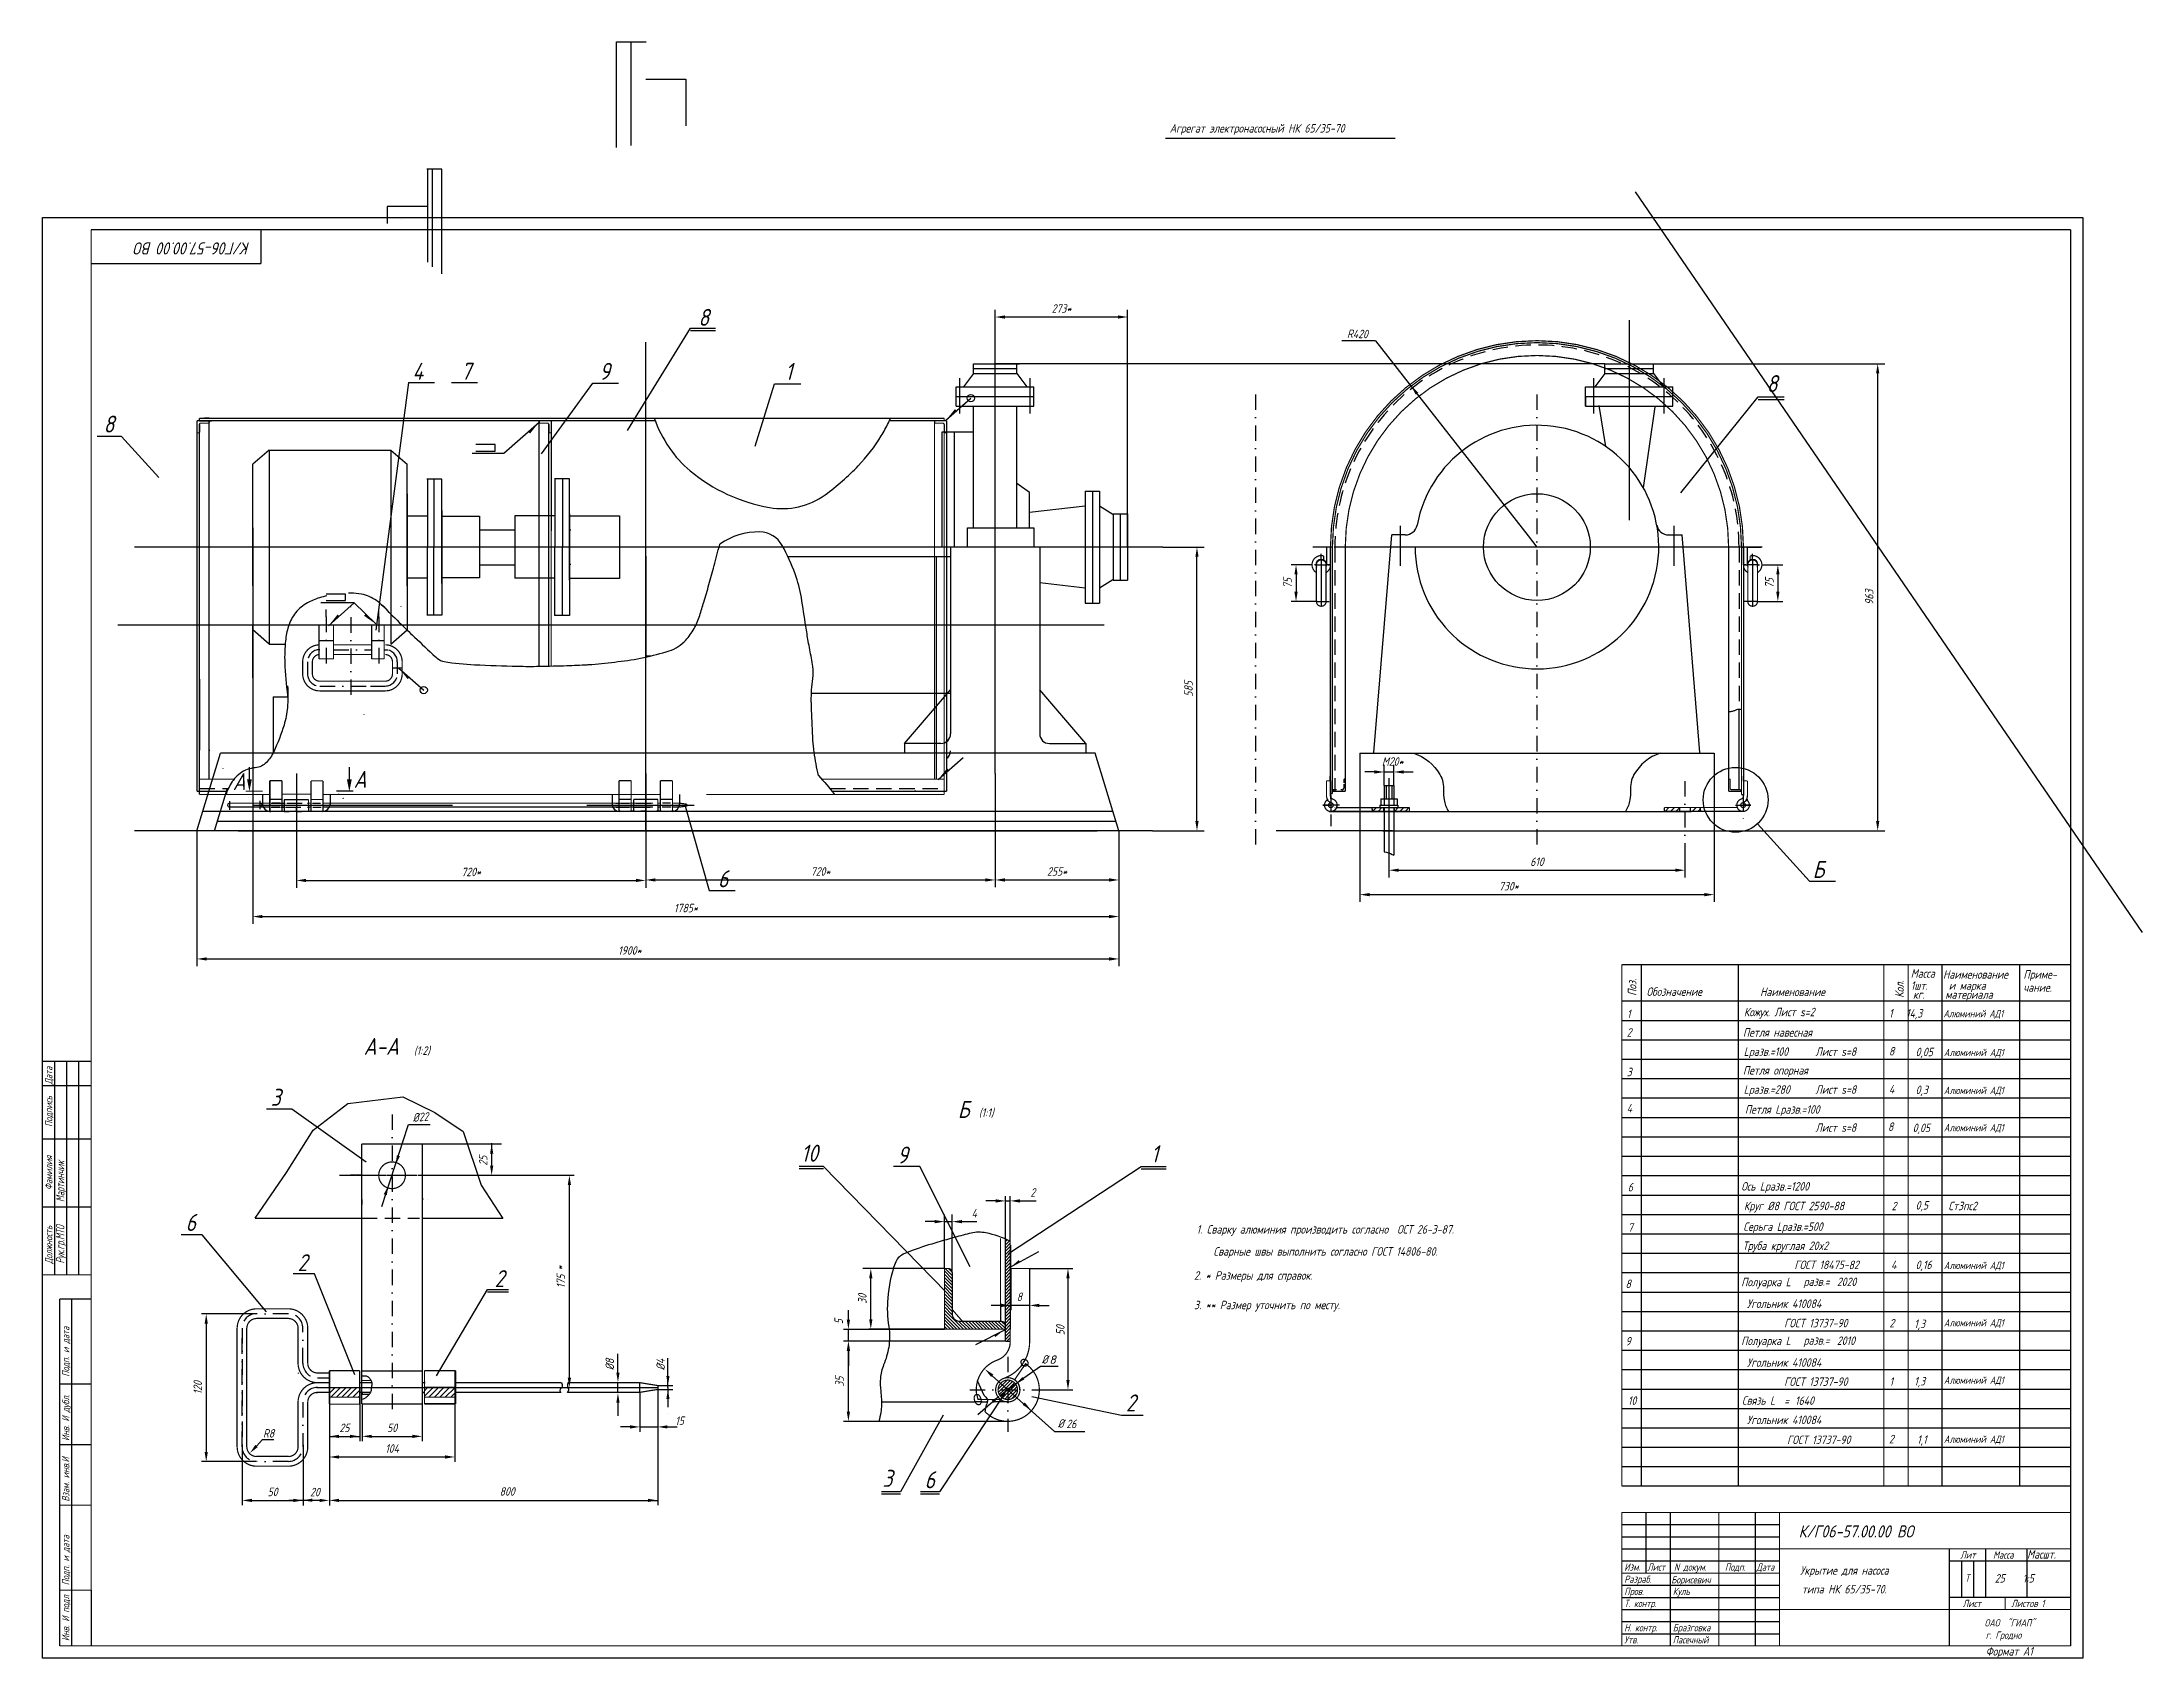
# Model space of a CAD drawing. Extents: x 973 to 2730, y 39 to 1746.
# Drawn here: x 973 to 1838, y 702 to 1368 of the extents above; entities that cross this region are included whole.
import ezdxf
from ezdxf.enums import TextEntityAlignment as Align

# ---------------------------------------------------------------- set-up
doc = ezdxf.new("R2010")
doc.units = 0
doc.header["$LTSCALE"] = 0.5
doc.header["$MEASUREMENT"] = 0
doc.linetypes.add('DASHDOT', pattern=[25.4, 12.7, -6.35, 0, -6.35])
doc.linetypes.add('DASHED', pattern=[19.05, 12.7, -6.35])
doc.layers.get('0').update_dxf_attribs({"linetype": 'CONTINUOUS'})
doc.layers.get('DEFPOINTS').update_dxf_attribs({"linetype": 'CONTINUOUS'})
doc.styles.add('ROMANC', font='romanc', dxfattribs={"width": 0.8, "oblique": 15, "height": 3.5})
doc.dimstyles.get("Standard").update_dxf_attribs({"dimtxt": 0.18, "dimasz": 0.18, "dimexe": 0.18, "dimexo": 0.0625, "dimgap": 0.09, "dimtad": 0, "dimtih": 1, "dimtoh": 1, "dimdec": 4, "dimzin": 0, "dimdsep": 46, "dimtxsty": 'Standard', "dimcen": 0.09, "dimadec": 0, "dimazin": 0, "dimtfac": 1, "dimtdec": 4, "dimtofl": 0, "dimtmove": 0, "dimatfit": 3, "dimfxl": 0, "dimtolj": 1, "dimtzin": 0, "dimarcsym": 0})

msp = doc.modelspace()

# ---------------------------------------------------------------- texts
at = {"style": 'ROMANC', "oblique": 15, "width": 0.8}
for s, height, p in [('Агрегат электронасосный НК 65/35-70', 3.5, (1437.3, 1331.12)), ('8', 7, (1243.04, 1251.44)), ('4', 7, (1125.18, 1229.19)), ('7', 7, (1145.2, 1229.19)), ('9', 7, (1202.24, 1229.19)), ('1', 7, (1278.81, 1229.14)), ('8', 7, (1683.36, 1224.12)), ('8', 7, (997.88, 1207.44)), ('А', 7, (1051.15, 1060.02)), ('А', 7, (1100.98, 1060.96)), ('Б', 7, (1702.3, 1023.8)), ('6', 7, (1251.1, 1019.94)), ('Обозначение', 3.5, (1633.861, 975.17)), ('Наименование            ', 3.5, (1680.661, 975.07)), ('Масса', 3.5, (1742.761, 982.67)), ('1шт.', 3.5, (1742.761, 977.67)), ('Наименование', 3.5, (1756.061, 982.27)), (' и марка', 3.5, (1756.561, 977.67)), ('Приме-', 3.5, (1789.161, 982.27)), ('чание.', 3.5, (1789.161, 976.87)), ('1            ', 3.5, (1625.761, 965.96)), ('Кожух. Лист s=2', 3.5, (1673.97, 966.76)), ('1   14,3', 3.5, (1733.761, 966.23)), ('кг.', 3.5, (1743.661, 973.97)), ('материала', 3.5, (1756.961, 973.97)), ('2', 3.5, (1625.661, 958.36)), ('Петля навесная ', 3.5, (1673.59, 958.35)), ('Алюминий АД1', 3, (1756.211, 966.33)), ('А-А', 7, (1105.09, 950.85)), ('(1:2)', 3.5, (1125.81, 950.85)), ('Lразв.=100', 3.5, (1673.9, 950.44)), ('Лист s=8', 3.5, (1703.44, 950.44)), ('8', 3.5, (1733.761, 950.6)), ('0,05 ', 3.5, (1744.761, 950.3)), ('Алюминий АД1', 3, (1756.431, 950.33)), ('3', 3.5, (1625.661, 942.04)), ('Петля опорная', 3.5, (1673.59, 942.71)), ('3', 7, (1066.77, 929.85)), ('Lразв.=280', 3.5, (1673.9, 934.8)), ('Лист s=8', 3.5, (1703.44, 934.8)), ('4', 3.5, (1733.761, 934.96)), ('0,3', 3.5, (1744.761, 934.66)), ('Алюминий АД1', 3, (1756.431, 934.69)), ('Б', 7, (1349.98, 924.87)), ('(1:1)', 3.5, (1358.68, 925.27)), ('4', 3.5, (1625.661, 927.09)), ('Петля Lразв.=100', 3.5, (1674.39, 926.59)), ('Лист s=8', 3.5, (1703.44, 919.12)), ('8', 3.5, (1733.361, 919.49)), ('0,05  ', 3.5, (1743.561, 918.99)), ('Алюминий АД1', 3, (1756.431, 919.34)), ('10', 7, (1285.39, 906.8)), ('9', 7, (1325.06, 906.06)), ('1', 7, (1429.61, 906.54)), ('6', 3.5, (1626.13, 894.56)), ('Ось Lразв.=1200', 3.5, (1672.9, 894.89)), ('6', 7, (1031.7, 878.25)), ('Круг %%C8 ГОСТ 2590-88', 3.5, (1673.98, 886.79)), ('2  ', 3.5, (1734.84, 886.77)), ('0,5', 3.5, (1744.761, 887.06)), ('Ст3пс2', 3.5, (1758.27, 886.8)), ('1. Сварку алюминия производить согласно  ОСТ 26-3-87.', 3.5, (1448.38, 877.14)), ('7', 3.5, (1626.13, 877.91)), ('Серьга Lразв.=500', 3.5, (1673.74, 878.29)), ('2', 7, (1077.85, 861.67)), ('Сварные швы выполнить согласно ГОСТ 14806-80.', 3.5, (1455.33, 868.05)), ('Труба круглая 20x2', 3.5, (1673.45, 870.4)), ('ГОСТ 18475-82', 3.5, (1694.78, 862.52)), ('4', 3.5, (1734.611, 862.5)), ('0,16', 3.5, (1744.761, 862.52)), ('Алюминий АД1', 3, (1756.431, 862.55)), ('2', 7, (1159.05, 855.09)), ('2. * Размеры для справок.', 3.5, (1447.37301, 858.14524)), ('8', 3.5, (1625.161, 854.7)), ('Полуарка L', 3.5, (1672.861, 855.44)), ('разв.=', 3.5, (1698.561, 855.6)), ('2020', 3.5, (1712.301, 855.5)), ('3. ** Размер уточнить по месту.', 3.5, (1447.37301, 845.97524)), ('Угольник 410084', 3.5, (1675.261, 846.51)), ('ГОСТ 13737-90', 3.5, (1690.561, 838.51)), ('2', 3.5, (1733.961, 838.51)), ('1,3', 3.5, (1744.161, 838.21)), ('Алюминий АД1', 3, (1756.431, 838.89)), ('9', 3.5, (1625.161, 831.01)), ('Полуарка L', 3.5, (1672.861, 831.19)), ('разв.=', 3.5, (1698.561, 831.35)), ('2010', 3.5, (1712.301, 831.25)), ('%%C', 3.5, (1384.56, 823.54)), ('Угольник 410084', 3.5, (1675.261, 822.26)), ('ГОСТ 13737-90', 3.5, (1690.561, 814.37)), ('1', 3.5, (1733.961, 814.37)), ('1,3', 3.5, (1744.161, 814.52)), ('Алюминий АД1', 3, (1756.431, 815.2)), ('2', 7, (1419.28, 803.84)), ('10', 3.5, (1626.161, 806.54)), ('Связь L', 3.5, (1673.161, 806.6)), ('=', 3.5, (1690.561, 806.52)), ('1640', 3.5, (1695.061, 806.52)), ('R8', 3.5, (1063.6, 793.03947)), ('15', 3.5, (1233.49, 798.25)), ('%%C', 3.5, (1391.17, 797.12)), ('26', 3.5, (1394.68, 796.94)), ('Угольник 410084', 3.5, (1675.261, 798.61)), ('ГОСТ 13737-90', 3.5, (1691.761, 790.39)), ('2', 3.5, (1733.761, 790.69)), ('1,1', 3.5, (1745.361, 790.49)), ('Алюминий АД1', 3, (1756.431, 790.87)), ('3', 7, (1318.94, 772.74)), ('6', 7, (1336.28, 772.14)), ('20', 3.5, (1083, 768.83947)), ('800', 3.5, (1161.13, 769.08)), ('К/Г06-57.00.00 ВО', 5, (1696.561, 751.86)), ('Укрытие для насоса', 3.5, (1697.14, 736.52)), ('Т', 3, (1765.161, 733.66)), ('25    1:5', 3.5, (1777.39043, 733.25858)), ('типа НК 65/35-70.', 3.5, (1697.88, 728.77))]:
    msp.add_text(s, height=height, dxfattribs=at).set_placement(p)
at = {"style": 'ROMANC', "oblique": 15}
for s, height, rotation, width, p in [('К/Г06-57.00.00 ВО', 5, 180, 0.8, (1058.261, 1285.86)), ('Поз.', 3.5, 90, 0.8, (1629.661, 975.17)), ('Кол.', 3.5, 90, 0.8, (1739.861, 974.37)), ('Дата', 3, 90, 0.65, (976.761, 938.66)), ('Подпись', 3, 90, 0.65, (976.761, 921.16)), ('Фамилия', 3, 90, 0.65, (976.761, 895.16)), ('Мартинчик', 3.5, 90, 0.65, (981.761, 890.16)), ('Должность', 3, 90, 0.65, (976.761, 864.66)), ('Рук.гр.МТО', 3.5, 90, 0.65, (981.761, 864.79)), ('*', 3.5, 90, 0.8, (1187.7, 861.95)), ('50', 3.5, 90, 0.8, (1393.98, 835.24)), ('Подп. и дата', 3, 90, 0.65, (983.761, 818.16)), ('%%C8', 3.5, 90, 0.8, (1208.26, 820.81)), ('%%C4', 3.5, 90, 0.8, (1229.23, 820.81)), ('35', 3.5, 90, 0.8, (1302.98, 814.04)), ('Инв. И дубл.', 3, 90, 0.65, (983.761, 791.66)), ('Взам. инв.И ', 3, 90, 0.65, (983.761, 766.66)), ('Подп. и дата', 3, 90, 0.65, (983.761, 732.16)), ('Инв. И подл', 3, 90, 0.65, (983.761, 709.16))]:
    msp.add_text(s, height=height, rotation=rotation, dxfattribs=dict(at, width=width)).set_placement(p)
at = {"color": 0, "linetype": 'ByBlock', "style": 'ROMANC', "oblique": 15, "width": 0.8}
for s, rotation, p in [('R420', 359.26394002, (1514.68132, 1248.11873)), ('%%C22', 4.74812016, (1128.5197, 925.21741)), ('25', 90, (1154.35, 907.19776)), ('30', 90, (1310.62, 850.24)), ('5', 90, (1300.88, 840.86041))]:
    msp.add_text(s, height=3.5, rotation=rotation, dxfattribs=at).set_placement(p, align=Align.MIDDLE_CENTER)
at = {"style": 'ROMANC', "oblique": 15}
msp.add_text('8', height=3.5, dxfattribs=at).set_placement((1387.68, 823.44))
at = {"color": 0, "linetype": 'ByBlock', "style": 'ROMANC', "oblique": 15, "width": 0.8}
for s, p in [('25', (1097.15224, 797.05)), ('50', (1067.55, 770.63947))]:
    msp.add_text(s, height=3.5, dxfattribs=at).set_placement(p, align=Align.MIDDLE_CENTER)
at = {"color": 7, "linetype": 'Continuous', "style": 'ROMANC', "oblique": 15}
for s, height, width, p in [('Лит', 3, 0.8, (1763.161, 743.16)), ('Масса', 3, 0.8, (1776.661, 743.16)), ('Масшт.', 3.5, 0.8, (1790.711, 743.16)), ('Разраб.', 3, 0.8, (1624.661, 733.16)), ('Изм.', 3, 0.8, (1624.661, 738.16)), ('Лист', 3, 0.7, (1634.161, 738.16)), ('Борисевич', 3, 0.8, (1644.03919, 732.91)), ('N докум.', 3, 0.8, (1645.161, 738.16)), ('Подп.', 3, 0.8, (1666.161, 738.16)), ('Дата', 3, 0.7, (1679.161, 738.16)), ('Пров.', 3, 0.8, (1624.661, 728.16)), ('Куль', 3, 0.8, (1644.661, 728.16)), ('Т. контр.', 3, 0.7, (1624.661, 723.16)), ('Лист ', 3, 0.8, (1764.161, 723.16)), ('ОАО  "ГИАП"', 3, 0.8, (1773.161, 715.16)), ('Листов 1', 3, 0.8, (1784.161, 723.16)), ('Утв.', 3, 0.8, (1624.661, 708.16)), ('Н. контр.', 3, 0.7, (1624.661, 713.16)), ('Пасечный', 3, 0.7, (1644.661, 708.16)), ('Бразговка', 3, 0.8, (1644.661, 713.16)), ('г. Гродно', 3, 0.8, (1773.661, 710.10286)), ('Формат А1', 3.5, 0.8, (1773.661, 703.16))]:
    msp.add_text(s, height=height, dxfattribs=dict(at, width=width)).set_placement(p)

# ---------------------------------------------------------------- blocks, each defined once
blk = doc.blocks.new('*D5')
at = {"color": 0, "linetype": 'ByBlock'}
for p, q in [((124.9, 166.5), (102.8, 166.5)), ((104.8, 162.5), (104.8, 109.6)), ((125.2, 105.6), (102.8, 105.6))]:
    blk.add_line(p, q, dxfattribs=at)
for points in [[(104.13, 162.5), (105.47, 162.5), (104.8, 166.5)], [(104.13, 109.6), (105.47, 109.6), (104.8, 105.6)]]:
    blk.add_solid(points, dxfattribs=at)
at = {"layer": 'DEFPOINTS', "color": 0, "linetype": 'ByBlock'}
for p in [(124.9, 166.5), (104.8, 105.6), (125.2, 105.6)]:
    blk.add_point(p, dxfattribs=at)
at = {"color": 0, "linetype": 'ByBlock', "style": 'ROMANC', "oblique": 15, "width": 0.8}
blk.add_text('120', height=3.5, rotation=90, dxfattribs=at).set_placement((101.3, 136.05), align=Align.MIDDLE_CENTER)
blk = doc.blocks.new('*D3')
at = {"color": 0, "linetype": 'ByBlock'}
for p, q in [((169.05, 129.35), (169.05, 114)), ((193.75, 129.35), (193.75, 114)), ((173.05, 116), (189.75, 116))]:
    blk.add_line(p, q, dxfattribs=at)
for points in [[(173.05, 116.67), (173.05, 115.33), (169.05, 116)], [(189.75, 116.67), (189.75, 115.33), (193.75, 116)]]:
    blk.add_solid(points, dxfattribs=at)
at = {"layer": 'DEFPOINTS', "color": 0, "linetype": 'ByBlock'}
for p in [(169.05, 129.35), (193.75, 129.35), (193.75, 116)]:
    blk.add_point(p, dxfattribs=at)
at = {"color": 0, "linetype": 'ByBlock', "style": 'ROMANC', "oblique": 15, "width": 0.8}
blk.add_text('50', height=3.5, dxfattribs=at).set_placement((181.4, 119.5), align=Align.MIDDLE_CENTER)
blk = doc.blocks.new('*D4')
at = {"color": 0, "linetype": 'ByBlock'}
for p, q in [((207.25, 129.3), (207.25, 105.5)), ((155.55, 114), (155.55, 105.5)), ((159.55, 107.5), (203.25, 107.5))]:
    blk.add_line(p, q, dxfattribs=at)
for points in [[(159.55, 108.17), (159.55, 106.83), (155.55, 107.5)], [(203.25, 108.17), (203.25, 106.83), (207.25, 107.5)]]:
    blk.add_solid(points, dxfattribs=at)
at = {"layer": 'DEFPOINTS', "color": 0, "linetype": 'ByBlock'}
for p in [(207.25, 129.3), (155.55, 114), (207.25, 107.5)]:
    blk.add_point(p, dxfattribs=at)
at = {"color": 0, "linetype": 'ByBlock', "style": 'ROMANC', "oblique": 15, "width": 0.8}
blk.add_text('104', height=3.5, dxfattribs=at).set_placement((181.4, 111), align=Align.MIDDLE_CENTER)
blk = doc.blocks.new('*X31')
at = {"color": 0}
for p, q in [((1090.95, 148.02), (1093.35, 150.42)), ((1090.95, 150.27), (1091.1, 150.42)), ((1091.59, 146.42), (1095.59, 150.42)), ((1093.84, 146.42), (1097.84, 150.42)), ((1096.08, 146.42), (1100.08, 150.42)), ((1098.33, 146.42), (1102.33, 150.42)), ((1100.57, 146.42), (1103.45, 149.3)), ((1130.15, 149.06), (1131.45, 150.36)), ((1130.15, 146.81), (1133.7, 150.36)), ((1132, 146.42), (1135.94, 150.36)), ((1134.25, 146.42), (1138.19, 150.36)), ((1136.49, 146.42), (1140.43, 150.36)), ((1138.74, 146.42), (1142.65, 150.33)), ((1140.98, 146.42), (1142.65, 148.09)), ((1102.82, 146.42), (1103.45, 147.05))]:
    blk.add_line(p, q, dxfattribs=at)
blk = doc.blocks.new('*D12')
at = {"color": 0, "linetype": 'ByBlock'}
for p, q in [((1181.66, 234.47), (1211.61, 234.47)), ((1209.61, 150.97), (1209.61, 230.47)), ((1197.9, 146.97), (1211.61, 146.97))]:
    blk.add_line(p, q, dxfattribs=at)
for points in [[(1208.94, 230.47), (1210.28, 230.47), (1209.61, 234.47)], [(1208.94, 150.97), (1210.28, 150.97), (1209.61, 146.97)]]:
    blk.add_solid(points, dxfattribs=at)
at = {"layer": 'DEFPOINTS', "color": 0, "linetype": 'ByBlock'}
for p in [(1181.66, 234.47), (1209.61, 234.47), (1197.9, 146.97)]:
    blk.add_point(p, dxfattribs=at)
at = {"color": 0, "linetype": 'ByBlock', "style": 'ROMANC', "oblique": 15, "width": 0.8}
blk.add_text('175', height=3.5, rotation=90, dxfattribs=at).set_placement((1206.11, 190.72), align=Align.MIDDLE_CENTER)
blk = doc.blocks.new('*D16')
at = {"color": 0, "linetype": 'ByBlock'}
for p, q in [((1371.99, 256.4), (1367.99, 256.4)), ((1375.99, 240.72), (1375.99, 258.4)), ((1375.99, 256.4), (1377.99, 256.4)), ((1377.99, 239.81), (1377.99, 258.4)), ((1381.99, 256.4), (1385.99, 256.4)), ((1385.99, 256.4), (1388.62, 256.4))]:
    blk.add_line(p, q, dxfattribs=at)
for points in [[(1371.99, 257.07), (1371.99, 255.73), (1375.99, 256.4)], [(1381.99, 257.07), (1381.99, 255.73), (1377.99, 256.4)]]:
    blk.add_solid(points, dxfattribs=at)
at = {"layer": 'DEFPOINTS', "color": 0, "linetype": 'ByBlock'}
for p in [(1377.99, 256.4), (1375.99, 240.72), (1377.99, 239.81)]:
    blk.add_point(p, dxfattribs=at)
at = {"color": 0, "linetype": 'ByBlock', "style": 'ROMANC', "oblique": 15, "width": 0.8}
blk.add_text('2', height=3.5, dxfattribs=at).set_placement((1387.3, 259.9), align=Align.MIDDLE_CENTER)
blk = doc.blocks.new('*X2')
at = {"color": 0}
for p, q in [((452.7, 228.9), (449.5, 232.1)), ((452.7, 227.55), (449.5, 230.75)), ((452.7, 226.21), (449.5, 229.41)), ((452.7, 224.86), (449.5, 228.06)), ((452.7, 223.51), (449.5, 226.71)), ((452.7, 222.17), (449.5, 225.37)), ((452.7, 230.25), (449.85, 233.1)), ((452.7, 231.6), (451.2, 233.1)), ((452.7, 220.82), (449.5, 224.02)), ((452.7, 219.47), (449.5, 222.67)), ((452.7, 218.13), (449.5, 221.33)), ((452.7, 216.78), (449.5, 219.98)), ((452.7, 215.43), (449.5, 218.63)), ((452.73, 214.05), (449.5, 217.28)), ((457.34, 208.1), (449.5, 215.94)), ((455.99, 208.1), (449.5, 214.59)), ((454.64, 208.1), (449.5, 213.24)), ((453.3, 208.1), (449.5, 211.9)), ((451.95, 208.1), (449.5, 210.55)), ((450.6, 208.1), (449.5, 209.2)), ((458.68, 208.1), (455.45, 211.33)), ((460.03, 208.1), (456.83, 211.3)), ((461.38, 208.1), (458.18, 211.3)), ((462.73, 208.1), (459.53, 211.3)), ((464.07, 208.1), (460.87, 211.3)), ((465.42, 208.1), (462.22, 211.3)), ((466.77, 208.1), (463.57, 211.3)), ((468.11, 208.1), (464.91, 211.3)), ((469.46, 208.1), (466.26, 211.3)), ((470.81, 208.1), (467.61, 211.3)), ((472.15, 208.1), (468.95, 211.3)), ((473.5, 208.1), (470.3, 211.3)), ((474.6, 208.35), (471.65, 211.3)), ((474.6, 209.7), (473, 211.3))]:
    blk.add_line(p, q, dxfattribs=at)
blk = doc.blocks.new('*D29')
at = {"color": 0, "linetype": 'ByBlock'}
for p, q in [((1340.48, 218.8), (1336.48, 218.8)), ((1344.48, 199.46), (1344.48, 221.8)), ((1344.48, 218.8), (1347.68, 218.8)), ((1347.68, 197.86), (1347.68, 221.8)), ((1351.68, 218.8), (1355.68, 218.8)), ((1355.68, 218.8), (1357.82, 218.8))]:
    blk.add_line(p, q, dxfattribs=at)
for points in [[(1340.48, 219.47), (1340.48, 218.13), (1344.48, 218.8)], [(1351.68, 219.47), (1351.68, 218.13), (1347.68, 218.8)]]:
    blk.add_solid(points, dxfattribs=at)
at = {"layer": 'DEFPOINTS', "color": 0, "linetype": 'ByBlock'}
for p in [(1347.68, 218.8), (1344.48, 199.46), (1347.68, 197.86)]:
    blk.add_point(p, dxfattribs=at)
at = {"color": 0, "linetype": 'ByBlock', "style": 'ROMANC', "oblique": 15, "width": 0.8}
blk.add_text('4', height=3.5, dxfattribs=at).set_placement((1356.75, 222.3), align=Align.MIDDLE_CENTER)
blk = doc.blocks.new('*X0')
at = {"color": 0}
for p, q in [((471.61, 183.34), (475.36, 187.09)), ((471.72, 182.11), (472.71, 183.1)), ((472.11, 181.15), (474.06, 183.1)), ((472.35, 185.43), (473.27, 186.35)), ((472.68, 180.37), (475.41, 183.1)), ((472.71, 183.1), (475.6, 185.99)), ((473.41, 179.75), (475.6, 181.95)), ((474.06, 183.1), (475.6, 184.64)), ((475.41, 183.1), (475.6, 183.29)), ((475.6, 185.99), (476.59, 186.98)), ((475.6, 184.64), (477.55, 186.59)), ((475.6, 183.29), (478.33, 186.02)), ((475.6, 181.95), (476.75, 183.1)), ((475.6, 180.6), (478.1, 183.1)), ((475.6, 179.25), (479.45, 183.1)), ((476.75, 183.1), (478.95, 185.29)), ((478.1, 183.1), (479.39, 184.39)), ((479.45, 183.1), (479.6, 183.25)), ((474.31, 179.31), (475.6, 180.6)), ((475.45, 179.1), (475.6, 179.25)), ((477.08, 179.38), (479.32, 181.62))]:
    blk.add_line(p, q, dxfattribs=at)
blk = doc.blocks.new('*D17')
at = {"color": 0, "linetype": 'ByBlock'}
for p, q in [((1378.19, 228.51), (1378.19, 211.31)), ((1385.99, 228.51), (1385.99, 211.31)), ((1374.19, 213.31), (1370.19, 213.31)), ((1385.99, 213.31), (1378.19, 213.31)), ((1389.99, 213.31), (1393.99, 213.31))]:
    blk.add_line(p, q, dxfattribs=at)
for points in [[(1374.19, 213.98), (1374.19, 212.64), (1378.19, 213.31)], [(1389.99, 213.98), (1389.99, 212.64), (1385.99, 213.31)]]:
    blk.add_solid(points, dxfattribs=at)
at = {"layer": 'DEFPOINTS', "color": 0, "linetype": 'ByBlock'}
for p in [(1378.19, 228.51), (1385.99, 228.51), (1378.19, 213.31)]:
    blk.add_point(p, dxfattribs=at)
at = {"color": 0, "linetype": 'ByBlock', "style": 'ROMANC', "oblique": 15, "width": 0.8}
blk.add_text('8', height=3.5, dxfattribs=at).set_placement((1381.77, 216.86), align=Align.MIDDLE_CENTER)
blk = doc.blocks.new('*X1')
at = {"color": 0}
for p, q in [((474.6, 244.26), (475.33, 244.99)), ((474.6, 242.91), (476.26, 244.57)), ((474.6, 241.56), (476.6, 243.56)), ((474.6, 240.22), (476.6, 242.22)), ((474.6, 238.87), (476.6, 240.87)), ((474.6, 237.52), (476.6, 239.52)), ((474.6, 236.17), (476.6, 238.17)), ((474.6, 234.83), (476.6, 236.83)), ((474.6, 233.48), (476.6, 235.48)), ((474.6, 232.13), (476.6, 234.13)), ((474.6, 230.79), (476.6, 232.79)), ((474.6, 229.44), (476.6, 231.44)), ((474.6, 228.09), (476.6, 230.09)), ((474.6, 226.74), (476.6, 228.74)), ((474.6, 225.4), (476.6, 227.4)), ((474.6, 224.05), (476.6, 226.05)), ((474.6, 222.7), (476.6, 224.7)), ((474.6, 221.36), (476.6, 223.36)), ((474.6, 220.01), (476.6, 222.01)), ((474.6, 218.66), (476.6, 220.66)), ((474.6, 217.32), (476.6, 219.32)), ((474.6, 215.97), (476.6, 217.97)), ((474.6, 214.62), (476.6, 216.62)), ((474.6, 213.27), (476.6, 215.27)), ((474.6, 211.93), (476.6, 213.93)), ((474.6, 210.58), (476.6, 212.58)), ((474.6, 209.23), (476.6, 211.23)), ((474.6, 207.89), (476.6, 209.89)), ((474.6, 206.54), (476.6, 208.54)), ((474.6, 205.19), (476.6, 207.19)), ((474.6, 203.85), (476.6, 205.85)), ((475.2, 203.1), (476.6, 204.5)), ((476.55, 203.1), (476.6, 203.15))]:
    blk.add_line(p, q, dxfattribs=at)
blk = doc.blocks.new('*D6')
at = {"color": 0, "linetype": 'ByBlock'}
for p, q in [((290.3, 320.9), (283.7, 320.9)), ((285.7, 316.9), (285.7, 309.8)), ((292.52, 305.8), (283.7, 305.8))]:
    blk.add_line(p, q, dxfattribs=at)
for points in [[(285.03, 316.9), (286.37, 316.9), (285.7, 320.9)], [(285.03, 309.8), (286.37, 309.8), (285.7, 305.8)]]:
    blk.add_solid(points, dxfattribs=at)
at = {"layer": 'DEFPOINTS', "color": 0, "linetype": 'ByBlock'}
for p in [(290.3, 320.9), (285.7, 305.8), (292.52, 305.8)]:
    blk.add_point(p, dxfattribs=at)
at = {"color": 0, "linetype": 'ByBlock', "style": 'ROMANC', "oblique": 15, "width": 0.8}
blk.add_text('75', height=3.5, rotation=90, dxfattribs=at).set_placement((282.2, 313.35), align=Align.MIDDLE_CENTER)
blk = doc.blocks.new('*X8')
at = {"color": 0}
for p, q in [((1399.22, 402.41), (1400.82, 404.01)), ((1401.46, 402.41), (1403.06, 404.01)), ((1403.71, 402.41), (1403.75, 402.45)), ((1408.2, 402.41), (1409.8, 404.01)), ((1410.44, 402.41), (1412.04, 404.01)), ((1412.69, 402.41), (1414.29, 404.01))]:
    blk.add_line(p, q, dxfattribs=at)
blk = doc.blocks.new('*D40')
at = {"color": 0, "linetype": 'ByBlock'}
for p, q in [((1521.68, 1067.49), (1517.68, 1067.49)), ((1525.68, 1061.89), (1525.68, 1070.49)), ((1525.68, 1067.49), (1529.68, 1067.49)), ((1529.68, 1061.89), (1529.68, 1070.49)), ((1533.68, 1067.49), (1537.68, 1067.49))]:
    blk.add_line(p, q, dxfattribs=at)
for points in [[(1521.68, 1068.16), (1521.68, 1066.82), (1525.68, 1067.49)], [(1533.68, 1068.16), (1533.68, 1066.82), (1529.68, 1067.49)]]:
    blk.add_solid(points, dxfattribs=at)
at = {"layer": 'DEFPOINTS', "color": 0, "linetype": 'ByBlock'}
for p in [(1529.68, 1067.49), (1525.68, 1061.89), (1529.68, 1061.89)]:
    blk.add_point(p, dxfattribs=at)
at = {"color": 0, "linetype": 'ByBlock', "style": 'ROMANC', "oblique": 15, "width": 0.8}
blk.add_text('М20*', height=3.5, dxfattribs=at).set_placement((1529.18, 1071.8), align=Align.MIDDLE_CENTER)
blk = doc.blocks.new('*X9')
at = {"color": 0}
for p, q in [((1495.76, 402.41), (1497.36, 404.01)), ((1498, 402.41), (1499.6, 404.01)), ((1500.25, 402.41), (1501.75, 403.91)), ((1506.15, 403.82), (1506.34, 404.01)), ((1506.98, 402.41), (1508.58, 404.01)), ((1509.23, 402.41), (1510.22, 403.4))]:
    blk.add_line(p, q, dxfattribs=at)
blk = doc.blocks.new('*D7')
at = {"color": 0, "linetype": 'ByBlock'}
for p, q in [((1549.65, 437.41), (1556.25, 437.41)), ((1554.25, 433.41), (1554.25, 426.31)), ((1547.43, 422.31), (1556.25, 422.31))]:
    blk.add_line(p, q, dxfattribs=at)
for points in [[(1553.58, 433.41), (1554.92, 433.41), (1554.25, 437.41)], [(1553.58, 426.31), (1554.92, 426.31), (1554.25, 422.31)]]:
    blk.add_solid(points, dxfattribs=at)
at = {"layer": 'DEFPOINTS', "color": 0, "linetype": 'ByBlock'}
for p in [(1549.65, 437.41), (1547.43, 422.31), (1554.25, 422.31)]:
    blk.add_point(p, dxfattribs=at)
at = {"color": 0, "linetype": 'ByBlock', "style": 'ROMANC', "oblique": 15, "width": 0.8}
blk.add_text('75', height=3.5, rotation=90, dxfattribs=at).set_placement((1550.75, 429.86), align=Align.MIDDLE_CENTER)
blk = doc.blocks.new('*D32')
at = {"color": 0, "linetype": 'ByBlock'}
for p, q in [((1636.68, 1235.82), (1732.12, 1235.82)), ((1729.12, 1047.22), (1729.12, 1231.82)), ((1661.68, 1043.22), (1732.12, 1043.22))]:
    blk.add_line(p, q, dxfattribs=at)
for points in [[(1728.45, 1231.82), (1729.79, 1231.82), (1729.12, 1235.82)], [(1728.45, 1047.22), (1729.79, 1047.22), (1729.12, 1043.22)]]:
    blk.add_solid(points, dxfattribs=at)
at = {"layer": 'DEFPOINTS', "color": 0, "linetype": 'ByBlock'}
for p in [(1636.68, 1235.82), (1729.12, 1235.82), (1661.68, 1043.22)]:
    blk.add_point(p, dxfattribs=at)
at = {"color": 0, "linetype": 'ByBlock', "style": 'ROMANC', "oblique": 15, "width": 0.8}
blk.add_text('963', height=3.5, rotation=90, dxfattribs=at).set_placement((1725.62, 1139.52), align=Align.MIDDLE_CENTER)
blk = doc.blocks.new('*D33')
at = {"color": 0, "linetype": 'ByBlock'}
for p, q in [((1434.43, 1160.22), (1451.55, 1160.22)), ((1448.55, 1047.22), (1448.55, 1156.22)), ((1430.24, 1043.22), (1451.55, 1043.22))]:
    blk.add_line(p, q, dxfattribs=at)
for points in [[(1447.88, 1156.22), (1449.22, 1156.22), (1448.55, 1160.22)], [(1447.88, 1047.22), (1449.22, 1047.22), (1448.55, 1043.22)]]:
    blk.add_solid(points, dxfattribs=at)
at = {"layer": 'DEFPOINTS', "color": 0, "linetype": 'ByBlock'}
for p in [(1434.43, 1160.22), (1448.55, 1160.22), (1430.24, 1043.22)]:
    blk.add_point(p, dxfattribs=at)
at = {"color": 0, "linetype": 'ByBlock', "style": 'ROMANC', "oblique": 15, "width": 0.8}
blk.add_text('585', height=3.5, rotation=90, dxfattribs=at).set_placement((1445.05, 1101.72), align=Align.MIDDLE_CENTER)
blk = doc.blocks.new('*D34')
at = {"color": 0, "linetype": 'ByBlock'}
for p, q in [((1365.36, 1240.72), (1365.36, 1258.08)), ((1415.96, 1255.08), (1369.36, 1255.08)), ((1419.96, 1160.22), (1419.96, 1258.08))]:
    blk.add_line(p, q, dxfattribs=at)
for points in [[(1369.36, 1255.75), (1369.36, 1254.41), (1365.36, 1255.08)], [(1415.96, 1255.75), (1415.96, 1254.41), (1419.96, 1255.08)]]:
    blk.add_solid(points, dxfattribs=at)
at = {"layer": 'DEFPOINTS', "color": 0, "linetype": 'ByBlock'}
for p in [(1365.36, 1255.08), (1365.36, 1240.72), (1419.96, 1160.22)]:
    blk.add_point(p, dxfattribs=at)
at = {"color": 0, "linetype": 'ByBlock', "style": 'ROMANC', "oblique": 15, "width": 0.8}
blk.add_text('273*', height=3.5, dxfattribs=at).set_placement((1392.66, 1258.58), align=Align.MIDDLE_CENTER)
blk = doc.blocks.new('*D35')
at = {"color": 0, "linetype": 'ByBlock'}
for p, q in [((1365.36, 1025.36), (1365.36, 1019.97)), ((1369.36, 1022.97), (1412.36, 1022.97)), ((1416.36, 1023.77), (1416.36, 1019.97))]:
    blk.add_line(p, q, dxfattribs=at)
for points in [[(1369.36, 1023.64), (1369.36, 1022.3), (1365.36, 1022.97)], [(1412.36, 1023.64), (1412.36, 1022.3), (1416.36, 1022.97)]]:
    blk.add_solid(points, dxfattribs=at)
at = {"layer": 'DEFPOINTS', "color": 0, "linetype": 'ByBlock'}
for p in [(1365.36, 1025.36), (1416.36, 1023.77), (1416.36, 1022.97)]:
    blk.add_point(p, dxfattribs=at)
at = {"color": 0, "linetype": 'ByBlock', "style": 'ROMANC', "oblique": 15, "width": 0.8}
blk.add_text('255*', height=3.5, dxfattribs=at).set_placement((1390.86, 1026.47), align=Align.MIDDLE_CENTER)
blk = doc.blocks.new('*D36')
at = {"color": 0, "linetype": 'ByBlock'}
for p, q in [((1365.36, 1043.22), (1365.36, 1019.97)), ((1221.36, 1025.36), (1221.36, 1019.97)), ((1225.36, 1022.97), (1361.36, 1022.97))]:
    blk.add_line(p, q, dxfattribs=at)
for points in [[(1225.36, 1023.64), (1225.36, 1022.3), (1221.36, 1022.97)], [(1361.36, 1023.64), (1361.36, 1022.3), (1365.36, 1022.97)]]:
    blk.add_solid(points, dxfattribs=at)
at = {"layer": 'DEFPOINTS', "color": 0, "linetype": 'ByBlock'}
for p in [(1365.36, 1043.22), (1221.36, 1025.36), (1365.36, 1022.97)]:
    blk.add_point(p, dxfattribs=at)
at = {"color": 0, "linetype": 'ByBlock', "style": 'ROMANC', "oblique": 15, "width": 0.8}
blk.add_text('720*', height=3.5, dxfattribs=at).set_placement((1293.36, 1026.47), align=Align.MIDDLE_CENTER)
blk = doc.blocks.new('*D37')
at = {"color": 0, "linetype": 'ByBlock'}
for p, q in [((1221.36, 1043.22), (1221.36, 1019.77)), ((1077.36, 1035.62), (1077.36, 1019.77)), ((1081.36, 1022.77), (1217.36, 1022.77))]:
    blk.add_line(p, q, dxfattribs=at)
for points in [[(1081.36, 1023.44), (1081.36, 1022.1), (1077.36, 1022.77)], [(1217.36, 1023.44), (1217.36, 1022.1), (1221.36, 1022.77)]]:
    blk.add_solid(points, dxfattribs=at)
at = {"layer": 'DEFPOINTS', "color": 0, "linetype": 'ByBlock'}
for p in [(1221.36, 1043.22), (1077.36, 1035.62), (1221.36, 1022.77)]:
    blk.add_point(p, dxfattribs=at)
at = {"color": 0, "linetype": 'ByBlock', "style": 'ROMANC', "oblique": 15, "width": 0.8}
blk.add_text('720*', height=3.5, dxfattribs=at).set_placement((1149.36, 1026.27), align=Align.MIDDLE_CENTER)
blk = doc.blocks.new('*D38')
at = {"color": 0, "linetype": 'ByBlock'}
for p, q in [((1416.36, 1019.97), (1416.36, 1004.88)), ((1059.36, 1011.05), (1059.36, 1004.88)), ((1063.36, 1007.88), (1412.36, 1007.88))]:
    blk.add_line(p, q, dxfattribs=at)
for points in [[(1063.36, 1008.55), (1063.36, 1007.21), (1059.36, 1007.88)], [(1412.36, 1008.55), (1412.36, 1007.21), (1416.36, 1007.88)]]:
    blk.add_solid(points, dxfattribs=at)
at = {"layer": 'DEFPOINTS', "color": 0, "linetype": 'ByBlock'}
for p in [(1416.36, 1019.97), (1059.36, 1011.05), (1416.36, 1007.88)]:
    blk.add_point(p, dxfattribs=at)
at = {"color": 0, "linetype": 'ByBlock', "style": 'ROMANC', "oblique": 15, "width": 0.8}
blk.add_text('1785*', height=3.5, dxfattribs=at).set_placement((1237.86, 1011.38), align=Align.MIDDLE_CENTER)
blk = doc.blocks.new('*D39')
at = {"color": 0, "linetype": 'ByBlock'}
for p, q in [((1036.36, 1043.22), (1036.36, 987.4)), ((1416.36, 1004.88), (1416.36, 987.4)), ((1040.36, 990.4), (1412.36, 990.4))]:
    blk.add_line(p, q, dxfattribs=at)
for points in [[(1040.36, 991.07), (1040.36, 989.73), (1036.36, 990.4)], [(1412.36, 991.07), (1412.36, 989.73), (1416.36, 990.4)]]:
    blk.add_solid(points, dxfattribs=at)
at = {"layer": 'DEFPOINTS', "color": 0, "linetype": 'ByBlock'}
for p in [(1036.36, 1043.22), (1416.36, 1004.88), (1416.36, 990.4)]:
    blk.add_point(p, dxfattribs=at)
at = {"color": 0, "linetype": 'ByBlock', "style": 'ROMANC', "oblique": 15, "width": 0.8}
blk.add_text('1900*', height=3.5, dxfattribs=at).set_placement((1214.76, 993.9), align=Align.MIDDLE_CENTER)
blk = doc.blocks.new('*D41')
at = {"color": 0, "linetype": 'ByBlock'}
for p, q in [((1649.68, 1035.93), (1649.68, 1023.98)), ((1527.68, 1028.01), (1527.68, 1023.98)), ((1531.68, 1026.98), (1645.68, 1026.98))]:
    blk.add_line(p, q, dxfattribs=at)
for points in [[(1531.68, 1027.65), (1531.68, 1026.31), (1527.68, 1026.98)], [(1645.68, 1027.65), (1645.68, 1026.31), (1649.68, 1026.98)]]:
    blk.add_solid(points, dxfattribs=at)
at = {"layer": 'DEFPOINTS', "color": 0, "linetype": 'ByBlock'}
for p in [(1649.68, 1035.93), (1527.68, 1028.01), (1649.68, 1026.98)]:
    blk.add_point(p, dxfattribs=at)
at = {"color": 0, "linetype": 'ByBlock', "style": 'ROMANC', "oblique": 15, "width": 0.8}
blk.add_text('610', height=3.5, dxfattribs=at).set_placement((1588.68, 1030.48), align=Align.MIDDLE_CENTER)
blk = doc.blocks.new('*D42')
at = {"color": 0, "linetype": 'ByBlock'}
for p, q in [((1515.68, 1043.22), (1515.68, 1013.91)), ((1661.68, 1043.22), (1661.68, 1013.91)), ((1519.68, 1016.91), (1657.68, 1016.91))]:
    blk.add_line(p, q, dxfattribs=at)
for points in [[(1519.68, 1017.58), (1519.68, 1016.24), (1515.68, 1016.91)], [(1657.68, 1017.58), (1657.68, 1016.24), (1661.68, 1016.91)]]:
    blk.add_solid(points, dxfattribs=at)
at = {"layer": 'DEFPOINTS', "color": 0, "linetype": 'ByBlock'}
for p in [(1515.68, 1043.22), (1661.68, 1043.22), (1661.68, 1016.91)]:
    blk.add_point(p, dxfattribs=at)
at = {"color": 0, "linetype": 'ByBlock', "style": 'ROMANC', "oblique": 15, "width": 0.8}
blk.add_text('730*', height=3.5, dxfattribs=at).set_placement((1577.04, 1020.41), align=Align.MIDDLE_CENTER)

# ---------------------------------------------------------------- dimensions: what is measured, and where the dimension line sits
for base, p1, p2, text, picture, middle in [((1365.36, 1255.08), (1419.96, 1160.22), (1365.36, 1240.72), '273*', '*D34', (1392.66, 1258.58)), ((1221.36, 1022.77), (1077.36, 1035.62), (1221.36, 1043.22), '720*', '*D37', (1149.36, 1026.27)), ((1365.36, 1022.97), (1221.36, 1025.36), (1365.36, 1043.22), '720*', '*D36', (1293.36, 1026.47)), ((1649.68, 1026.98), (1527.68, 1028.01), (1649.68, 1035.93), '610', '*D41', (1588.68, 1030.48)), ((1416.36, 1022.97), (1365.36, 1025.36), (1416.36, 1023.77), '255*', '*D35', (1390.86, 1026.47)), ((1416.36, 1007.88), (1059.36, 1011.05), (1416.36, 1019.97), '1785*', '*D38', (1237.86, 1011.38))]:
    dim = msp.add_linear_dim(base=base, p1=p1, p2=p2, text=text, dimstyle='Standard')
    dim.commit()
    dim.dimension.update_dxf_attribs({"geometry": picture, "text_midpoint": middle})
for base, p1, p2, text, picture, middle in [((1729.12, 1235.82), (1661.68, 1043.22), (1636.68, 1235.82), '963', '*D32', (1725.62, 1139.52)), ((1448.55, 1160.22), (1430.24, 1043.22), (1434.43, 1160.22), '585', '*D33', (1445.05, 1101.72))]:
    dim = msp.add_linear_dim(base=base, p1=p1, p2=p2, angle=90, text=text, dimstyle='Standard')
    dim.commit()
    dim.dimension.update_dxf_attribs({"geometry": picture, "text_midpoint": middle})
for base, p1, p2, angle, text, picture, middle, set_off in [((1489.38, 1137.82), (1493.98, 1152.92), (1496.2, 1137.82), 90, '75', '*D6', (1485.88, 1145.37), (1203.68, 832.02)), ((1687.98, 1137.82), (1683.38, 1152.92), (1681.16, 1137.82), 270, '75', '*D7', (1684.48, 1145.37), (133.73, 715.51)), ((1189.88, 901.2), (1178.17, 813.7), (1161.93, 901.2), 90, '175', '*D12', (1186.38, 857.45), (-19.73, 666.73)), ((1040.2, 783.13947), (1060.3, 844.03947), (1060.6, 783.13947), 90, '120', '*D5', (1036.7, 813.58947), (935.4, 677.53947))]:
    dim = msp.add_linear_dim(base=base, p1=p1, p2=p2, angle=angle, text=text, dimstyle='Standard')
    dim.commit()
    dim.dimension.update_dxf_attribs({"geometry": picture, "text_midpoint": middle, "insert": set_off})
for base, p1, p2, text, picture, middle in [((1529.68, 1067.49), (1525.68, 1061.89), (1529.68, 1061.89), 'Њ20*', '*D40', (1529.18, 1071.8)), ((1416.36, 990.4), (1036.36, 1043.22), (1416.36, 1004.88), '1900*', '*D39', (1214.76, 993.9)), ((1661.68, 1016.91), (1515.68, 1043.22), (1661.68, 1043.22), '730*', '*D42', (1577.04, 1020.41))]:
    dim = msp.add_linear_dim(base=base, p1=p1, p2=p2, text=text, dimstyle='Standard')
    dim.commit()
    dim.dimension.update_dxf_attribs({"geometry": picture, "text_midpoint": middle, "dimtype": 128})
for base, p1, p2, text, picture, middle, set_off in [((1371.58, 890.63), (1369.58, 874.9491), (1371.58, 874.04), '2', '*D16', (1380.89293, 894.13), (-6.41, 634.23)), ((1347.68, 882.08), (1344.48, 862.74), (1347.68, 861.14), '4', '*D29', (1356.74827, 885.58), (0, 663.28)), ((1142.65, 785.05), (1090.95, 791.55), (1142.65, 806.85), '104', '*D4', (1116.8, 788.55), (935.4, 677.55)), ((1129.15, 793.55), (1104.45, 806.9), (1129.15, 806.9), '50', '*D3', (1116.8, 797.05), (935.4, 677.55))]:
    dim = msp.add_linear_dim(base=base, p1=p1, p2=p2, text=text, dimstyle='Standard')
    dim.commit()
    dim.dimension.update_dxf_attribs({"geometry": picture, "text_midpoint": middle, "insert": set_off})
dim = msp.add_linear_dim(base=(1371.78, 847.54), p1=(1379.58, 862.74), p2=(1371.78, 862.74), text='8', dimstyle='Standard')
dim.commit()
dim.dimension.update_dxf_attribs({"geometry": '*D17', "text_midpoint": (1375.36, 851.09), "dimtype": 128, "insert": (-6.41, 634.23)})

# ---------------------------------------------------------------- linework, layer by layer
for p, q in [((1209.36, 1368.48), (1221.54, 1368.48)), ((1215.36, 1325.79178), (1215.36, 1368.48)), ((1221.36, 1353.18), (1237.88, 1353.18)), ((1237.88, 1353.18), (1237.88, 1333.95)), ((1435.53, 1328.86), (1530.23233, 1328.86)), ((1137.36, 1315.98), (1131.18, 1315.98)), ((1131.36, 1316), (1131.36, 1277.68156)), ((1133.36, 1316), (1133.36, 1275.80896)), ((1137.36, 1272.83597), (1137.36, 1315.98)), ((1131.36, 1300.68), (1114.84, 1300.68)), ((1114.84, 1300.68), (1114.84, 1293.61544)), ((1629.17, 1306.64), (1838.06, 1001.24)), ((972.761, 1296.06), (1813.661, 1296.06)), ((972.761, 702.16), (972.761, 1296.06)), ((1120.52, 1295.23), (1120.52, 1295.32)), ((1813.661, 1296.06), (1813.661, 702.16)), ((1213.89729, 1208.28565), (1239.76, 1250.47)), ((1239.76, 1250.47), (1250.12, 1250.47)), ((1239.76, 1249.47), (1250.12, 1249.47)), ((1626.68, 1253.8), (1626.68, 1179.04)), ((1365.36, 1217.8), (1365.36, 1240.72)), ((1522.19996, 1245.32142), (1508.27, 1245.32142)), ((1356.5, 1231.82), (1352.38, 1226.3)), ((1356.46, 1235.82), (1375.36, 1235.82)), ((1356.46, 1233.82), (1374.26, 1233.82)), ((1356.46, 1231.82), (1374.36, 1231.82)), ((1616.68, 1235.82), (1365.36, 1235.82)), ((1374.36, 1231.82), (1378.48, 1226.3)), ((1616.68, 1231.82), (1612.56, 1226.3)), ((1616.68, 1231.82), (1616.68, 1235.82)), ((1616.68, 1235.82), (1636.68, 1235.82)), ((1616.68, 1233.82), (1636.68, 1233.82)), ((1616.68, 1231.82), (1636.68, 1231.82)), ((1636.68, 1231.82), (1636.68, 1235.82)), ((1636.68, 1231.82), (1640.8, 1226.3)), ((1123.51, 1228.08), (1110.09, 1126.01)), ((1123.51, 1228.08), (1134.3, 1228.08)), ((1141.24, 1228.08), (1152.03, 1228.08)), ((1178.43988, 1198.63292), (1199.51, 1227.8)), ((1199.51, 1227.8), (1210.16, 1227.8)), ((1266.52, 1201.89), (1274.4, 1227.48)), ((1274.4, 1227.48), (1285.23, 1227.48)), ((1345.06, 1212.49), (1355.35229, 1221.59)), ((1349.36, 1226.28), (1381.36, 1226.28)), ((1349.36, 1222.28), (1381.36, 1222.28)), ((1608.68, 1226.28), (1644.68, 1226.28)), ((1608.68, 1222.28), (1644.68, 1222.28)), ((1608.68, 1222.28), (1608.68, 1218.28)), ((1647.92, 1182.6), (1679.86, 1222.12)), ((1679.86, 1222.12), (1690.51, 1222.12)), ((1679.86, 1221.12), (1690.51, 1221.12)), ((1037.36, 1212.32), (1042.36, 1212.32)), ((1041.36, 1213.32), (1039.46, 1213.32)), ((1041.36, 1212.32), (1041.36, 1211.62287)), ((1177.36, 1212.32), (1177.36, 1211.62287)), ((1182.36, 1212.32), (1182.36, 1166.89617)), ((1344.36, 1212.32), (1339.36, 1212.32)), ((1340.36, 1213.32), (1342.26, 1213.32)), ((1340.36, 1212.32), (1340.36, 1211.62287)), ((1349.36, 1218.28), (1381.36, 1218.28)), ((1608.68, 1218.28), (1644.68, 1218.28)), ((1614.16, 1218.58), (1616.93812, 1201.72329)), ((1632.55537, 1184.63303), (1637.34, 1218.04)), ((1005.33, 1205.82), (995.29, 1205.82)), ((1005.33, 1205.82), (1020.7, 1188.86)), ((1037.36, 1210.72287), (1037.36, 1207.62287)), ((1177.36, 1211.62287), (1162.80247, 1198.75173)), ((1181.36, 1210.72287), (1181.36, 1207.62287)), ((1356.46, 1207.54), (1343.43, 1207.54)), ((1343.43, 1207.54), (1343.43, 1160.22)), ((1344.36, 1210.72287), (1344.36, 1207.62287)), ((1348.43, 1207.54), (1348.43, 1160.22)), ((1066.09, 1200.22), (1059.36, 1194.34719)), ((1066.09, 1200.22), (1066.09, 1120.22)), ((1066.09, 1200.22), (1116.29, 1200.22)), ((1116.29, 1200.22), (1123.02, 1194.34719)), ((1116.29, 1200.22), (1116.29, 1120.22)), ((1162.80247, 1198.75173), (1149.82, 1198.75173)), ((1159.26, 1202.5), (1151.31, 1202.5)), ((1151.31, 1199.77), (1159.26, 1199.77)), ((1159.26, 1199.77), (1159.26, 1202.5)), ((1059.36, 1144.23417), (1059.36, 1194.34719)), ((1123.02, 1144.23417), (1123.02, 1194.34719)), ((1137.36, 1188.28), (1131.18, 1188.28)), ((1131.36, 1188.3), (1131.36, 1160.22)), ((1134.06, 1188.3), (1134.06, 1160.22)), ((1137.36, 1145.13597), (1137.36, 1188.28)), ((1189.89, 1188.4), (1183.71, 1188.4)), ((1183.89, 1188.42), (1183.89, 1160.22)), ((1187.09, 1188.42), (1187.09, 1160.22)), ((1189.89, 1160.22), (1189.89, 1188.4)), ((1379.53, 1182.71), (1374.36, 1186.43)), ((1123.08, 1182.22505), (1123.08, 1125.93495)), ((1365.36, 1066.85), (1365.36, 1180.58)), ((1379.53, 1168.23), (1379.53, 1182.71)), ((1402.44, 1183.3), (1408.44, 1183.3)), ((1402.44, 1183.3), (1402.44, 1137.14)), ((1405.44, 1183.3), (1405.44, 1137.14)), ((1408.44, 1183.3), (1408.44, 1137.14)), ((1131.36, 1172.98), (1123.08, 1172.98)), ((1137.36, 1175.30403), (1137.36, 1132.16)), ((1137.4, 1172.95), (1152.77, 1172.95)), ((1152.77, 1172.95), (1152.77, 1147.5)), ((1183.89, 1173.1), (1167.37, 1173.1)), ((1167.37, 1173.1), (1167.37, 1147.34)), ((1189.89, 1173.88), (1189.89, 1160.22)), ((1190.01, 1173.12), (1210.51, 1173.12)), ((1210.51, 1173.12), (1210.51, 1147.25)), ((1402.5, 1177.13), (1379.53, 1174.43149)), ((1413.92, 1173.71), (1408.44, 1177.11318)), ((1413.96, 1173.88), (1419.96, 1173.88)), ((1413.96, 1173.88), (1413.96, 1146.56)), ((1416.96, 1173.88), (1416.96, 1146.56)), ((1419.96, 1173.88), (1419.96, 1146.56)), ((1532.31, 1169), (1532.31, 1152.45)), ((1645.05, 1169), (1645.05, 1152.45)), ((1434.43, 1160.22), (1010.57, 1160.22)), ((1059.36, 1168.22), (1059.36, 1011.05)), ((1131.36, 1132.14), (1131.36, 1160.22)), ((1134.06, 1132.14), (1134.06, 1160.22)), ((1152.77, 1167.32), (1167.37, 1167.32)), ((1183.89, 1132.02), (1183.89, 1160.22)), ((1187.09, 1132.02), (1187.09, 1160.22)), ((1189.89, 1167.32), (1190.44, 1167.32)), ((1189.89, 1160.22), (1189.89, 1132.04)), ((1189.89, 1146.56), (1189.89, 1160.22)), ((1347, 1160.22), (1347, 1083.22)), ((1353.95, 1168.22), (1381.36, 1168.22)), ((1353.95, 1160.22), (1353.95, 1168.22)), ((1381.36, 1168.22), (1381.36, 1160.22)), ((1383.72, 1160.22), (1383.72, 1083.22)), ((1502.38, 1160.22), (1502.12979, 1160.22)), ((1503.12979, 1160.22), (1503.08, 1160.22)), ((1504.12979, 1160.22), (1503.18, 1160.22)), ((1681.47, 1160.22), (1505.08, 1160.22)), ((1521.51, 1075.56), (1528.88222, 1165.22)), ((1534.38319, 1165.22), (1528.88222, 1165.22)), ((1642.97681, 1165.22), (1648.47778, 1165.22)), ((1655.85, 1075.56), (1648.47778, 1165.22)), ((1673.23021, 1160.22), (1674.18, 1160.22)), ((1674.23021, 1160.22), (1674.28, 1160.22)), ((1674.98, 1160.22), (1675.23021, 1160.22)), ((1152.77, 1152.88), (1167.37, 1152.88)), ((1189.89, 1153.12), (1190.44, 1153.12)), ((1221.36, 1156.42), (1221.36, 1114.84743)), ((1279.88433, 1156.4), (1347, 1156.4)), ((1341, 1156.4), (1341, 1064.52)), ((1495.94, 1152.92), (1493.98, 1152.92)), ((1498.06, 1152.92), (1496.94, 1152.92)), ((1498.06, 1152.92), (1501.1, 1152.92)), ((1499.78, 1155.08), (1499.78, 1157.38)), ((1499.78, 1155.08), (1499.78, 1152.92)), ((1499.78, 1152.92), (1499.78, 1150.32)), ((1501.1, 1152.92), (1501.78, 1152.92)), ((1503.54, 1152.92), (1501.82, 1152.92)), ((1502.54, 1152.92), (1503.7, 1152.92)), ((1503.22979, 1153.12), (1503.22979, 1153.02)), ((1503.22979, 1153.12), (1503.22979, 1153.02)), ((1503.58, 1152.92), (1503.58, 1158.56)), ((1674.82, 1152.92), (1673.66, 1152.92)), ((1673.78, 1152.92), (1673.78, 1158.56)), ((1673.82, 1152.92), (1675.54, 1152.92)), ((1674.13021, 1153.12), (1674.13021, 1153.02)), ((1674.13021, 1153.12), (1674.13021, 1153.02)), ((1676.26, 1152.92), (1675.58, 1152.92)), ((1679.3, 1152.92), (1676.26, 1152.92)), ((1677.58, 1155.08), (1677.58, 1157.38)), ((1677.58, 1155.08), (1677.58, 1152.92)), ((1677.58, 1152.92), (1677.58, 1150.32)), ((1679.3, 1152.92), (1680.42, 1152.92)), ((1681.42, 1152.92), (1683.38, 1152.92)), ((1131.36, 1147.46), (1123.08, 1147.46)), ((1152.77, 1147.5), (1137.36, 1147.5)), ((1183.89, 1147.34), (1167.37, 1147.34)), ((1210.51, 1147.25), (1190.01, 1147.25)), ((1402.5, 1143.31), (1383.72, 1145.51627)), ((1413.92, 1146.73), (1408.44, 1143.32682)), ((1413.96, 1146.56), (1419.96, 1146.56)), ((1499.78, 1150.32), (1499.78, 1135.82)), ((1677.58, 1150.32), (1677.58, 1135.82)), ((1101.24158, 1137.18114), (1087.46, 1137.18114)), ((1097.57, 1140.86), (1089.62, 1140.86)), ((1089.62, 1138.13), (1097.57, 1138.13)), ((1090.62, 1127.79), (1101.24158, 1137.18114)), ((1097.57, 1138.13), (1097.57, 1140.86)), ((1099.86, 1135.43), (1099.86, 1135.52)), ((1110.13, 1128.51), (1101.24158, 1137.18114)), ((1120.52, 1135.65), (1120.52, 1135.74)), ((1402.44, 1137.14), (1408.44, 1137.14)), ((1498.06, 1137.82), (1496.2, 1137.82)), ((1498.06, 1137.82), (1501.1, 1137.82)), ((1501.1, 1137.82), (1503.08, 1137.82)), ((1676.26, 1137.82), (1674.28, 1137.82)), ((1679.3, 1137.82), (1676.26, 1137.82)), ((1679.3, 1137.82), (1681.16, 1137.82)), ((1059.3, 1128.22), (1059.3, 1106.26198)), ((1066.09, 1120.22), (1059.36, 1126.09281)), ((1116.29, 1120.22), (1123.02, 1126.09281)), ((1137.36, 1132.16), (1131.18, 1132.16)), ((1189.89, 1132.04), (1183.71, 1132.04)), ((1066.09, 1120.22), (1072.73878, 1120.22)), ((1092.66, 1117.92), (1094.16, 1117.92)), ((1105.76, 1117.92), (1108.36, 1117.92)), ((1113.56, 1117.92), (1115.06, 1117.92)), ((1119.55, 1110.36), (1129.84229, 1101.26)), ((1221.36, 1115.34), (1223.50783, 1115.34)), ((1037.36, 1105.69833), (1037.36, 1076.52)), ((1289.66327, 1100.04), (1347, 1100.04)), ((1327.99, 1079.22), (1346.95, 1101.41)), ((1402.73, 1079.22), (1383.77, 1101.41)), ((1067.78, 1098.48), (1067.78, 1075.32006)), ((1067.78, 1098.48), (1073.81942, 1098.48)), ((1105.36, 1091.25), (1105.36, 1091.29)), ((1036.36, 1043.22), (1046.1354, 1075.22)), ((1041.08, 1076.52), (1041.66, 1076.52)), ((1398.80652, 1075.22), (1046.1354, 1075.22)), ((1343, 1079.22), (1327.99, 1079.22)), ((1327.99, 1079.22), (1327.99, 1075.22)), ((1341.88504, 1064.38055), (1352.17734, 1073.48055)), ((1406.5846, 1075.22), (1345.39, 1075.22)), ((1387.72, 1079.22), (1402.73, 1079.22)), ((1402.73, 1079.22), (1402.73, 1075.22)), ((1416.36, 1043.22), (1406.5846, 1075.22)), ((1515.68, 1075.22), (1661.68, 1075.22)), ((1047.06, 1069.01), (1047.06, 1068.96)), ((1058.01, 1064.5), (1058.01, 1069.5)), ((1077.36, 1066.85), (1077.36, 1035.62)), ((1099.19, 1064.42), (1099.19, 1069.42)), ((1221.36, 1066.85), (1221.36, 1025.36)), ((1365.36, 1066.85), (1365.36, 1025.36)), ((1527.68, 1064.87), (1527.68, 1028.01)), ((1043.65382, 1043.22), (1049.03029, 1060.82)), ((1057.45, 1056.85), (1057.45, 1056.8)), ((1063.46, 1058.22), (1063.46, 1054.22)), ((1071.36, 1063.82), (1066.36, 1063.82)), ((1066.36, 1063.82), (1066.36, 1051.22)), ((1066.36, 1063.82), (1066.36, 1051.22)), ((1071.36, 1056.12), (1066.36, 1056.12)), ((1071.36, 1063.82), (1071.36, 1051.22)), ((1072.36, 1056.12), (1082.36, 1056.12)), ((1091.26, 1058.22), (1091.26, 1054.22)), ((1207.46, 1058.22), (1207.46, 1054.23)), ((1221.36, 1059.52), (1221.36, 1064.12)), ((1221.36, 1056.02), (1221.36, 1059.52)), ((1221.36, 1051.62), (1221.36, 1056.02)), ((1221.36, 1051.62), (1221.36, 1056.02)), ((1235.26, 1058.22), (1235.26, 1054.23)), ((1332.64, 1059.52), (1332.06, 1059.52)), ((1501.82, 1056), (1501.83231, 1055.98154)), ((1503.52, 1063.82), (1503.52, 1058.82)), ((1503.52, 1059.68), (1503.52, 1057.7798)), ((1503.92, 1056.4123), (1503.92, 1056.38)), ((1504.96, 1059.52), (1504.38, 1059.52)), ((1509.68, 1064.52), (1509.36, 1064.52)), ((1524.35, 1056.42), (1524.35, 1053.82)), ((1524.35, 1056.42), (1531.01, 1056.42)), ((1525.68, 1061.89), (1529.68, 1061.89)), ((1525.68, 1061.89), (1525.68, 1053.82)), ((1525.68, 1060.36), (1525.68, 1053.82)), ((1526.48, 1061.89), (1526.48, 1056.42)), ((1528.88, 1061.89), (1528.88, 1056.42)), ((1529.68, 1061.89), (1529.68, 1053.82)), ((1529.68, 1060.36), (1529.68, 1053.82)), ((1531.01, 1056.42), (1531.01, 1053.82)), ((1672.4, 1059.52), (1672.98, 1059.52)), ((1672.98, 1058.22), (1673.88, 1058.22)), ((1673.44, 1056.4123), (1673.44, 1056.38)), ((1673.84, 1063.82), (1673.84, 1058.82)), ((1673.84, 1056.4123), (1673.84, 1056.38)), ((1675.54, 1056), (1675.52769, 1055.98154)), ((1413.91615, 1051.22), (1038.80385, 1051.22)), ((1066.36, 1054.62), (1066.66, 1054.62)), ((1066.36, 1053.02), (1066.66, 1053.02)), ((1066.76, 1051.22), (1066.36, 1051.22)), ((1066.36, 1051.22), (1066.86, 1051.22)), ((1068.46, 1051.32), (1068.46, 1051.22)), ((1070.56, 1051.22), (1070.56, 1051.32)), ((1072.96, 1051.22), (1070.66, 1051.22)), ((1070.76, 1053.02), (1072.56, 1053.02)), ((1070.86, 1054.62), (1072.76, 1054.62)), ((1072.36, 1052.82), (1072.36, 1052.62)), ((1072.36, 1052.62), (1072.36, 1051.32)), ((1072.36, 1051.22), (1074.36, 1051.22)), ((1077.36, 1051.22), (1077.36, 1052.82)), ((1077.36, 1051.22), (1079.46, 1051.22)), ((1083.36, 1051.22), (1081.56, 1051.22)), ((1081.96, 1054.62), (1082.36, 1054.62)), ((1081.96, 1053.02), (1082.36, 1053.02)), ((1082.36, 1052.82), (1082.36, 1052.62)), ((1082.36, 1052.62), (1082.36, 1051.32)), ((1084.16, 1051.22), (1084.16, 1051.32)), ((1086.26, 1051.32), (1086.26, 1051.22)), ((1088.96, 1051.22), (1087.86, 1051.22)), ((1209.06, 1054.62), (1210.76, 1054.62)), ((1209.16, 1053.02), (1210.66, 1053.02)), ((1210.76, 1051.32), (1210.36, 1051.32)), ((1216.76, 1051.32), (1215.06, 1051.32)), ((1216.36, 1051.32), (1218.26, 1051.32)), ((1221.36, 1051.32), (1219.36, 1051.32)), ((1221.36, 1051.32), (1221.36, 1052.92)), ((1227.66, 1051.32), (1225.76, 1051.32)), ((1226.36, 1052.92), (1226.36, 1052.72)), ((1226.36, 1052.72), (1226.36, 1051.42)), ((1228.16, 1051.32), (1228.16, 1051.42)), ((1230.26, 1051.42), (1230.26, 1051.32)), ((1232.96, 1051.32), (1231.96, 1051.32)), ((1237.41, 1053.99), (1247.43, 1018.56)), ((1238.26, 1053.82), (1238.26, 1053.42)), ((1500.46, 1053.82), (1503.52, 1053.82)), ((1503.72, 1053.82), (1501.16, 1053.82)), ((1502.45926, 1055.679), (1502.35158, 1055.75853)), ((1503.75853, 1053.82), (1502.95853, 1053.82)), ((1503.08, 1051.22), (1548.14, 1051.22)), ((1503.72, 1051.22), (1506.6, 1051.22)), ((1503.72, 1050.01), (1503.72, 1045.17)), ((1505.44, 1052.82), (1505.46571, 1052.82)), ((1506.12, 1052.82), (1536.14, 1052.82)), ((1506.6, 1051.22), (1510.48, 1051.22)), ((1523.98, 1053.82), (1523.98, 1052.82)), ((1523.98, 1053.82), (1531.38, 1053.82)), ((1525.18, 1051.22), (1652.18, 1051.22)), ((1525.68, 1052.82), (1525.68, 1034.57657)), ((1529.68, 1052.82), (1529.68, 1033.16604)), ((1531.38, 1053.82), (1531.38, 1052.82)), ((1670.76, 1051.22), (1666.88, 1051.22)), ((1673.64, 1051.22), (1670.76, 1051.22)), ((1671.92, 1052.82), (1671.89429, 1052.82)), ((1673.60147, 1053.82), (1674.40147, 1053.82)), ((1673.64, 1053.82), (1676.2, 1053.82)), ((1676.9, 1053.82), (1673.84, 1053.82)), ((1674.90074, 1055.679), (1675.00842, 1055.75853)), ((1430.24, 1043.22), (1010.57, 1043.22)), ((1044.87575, 1047.22), (1105.36, 1047.22)), ((1053.36, 1043.22), (1407.36, 1043.22)), ((1094.46, 1047.22), (1415.13807, 1047.22)), ((1416.36, 1043.22), (1416.36, 1023.77)), ((1529.18, 1043.22), (1481.21, 1043.22)), ((1525.18, 1043.22), (1661.68, 1043.22)), ((1679.54544, 1046.11307), (1701.06, 1022.44)), ((1701.06, 1022.44), (1711.68, 1022.44)), ((1247.43, 1018.56), (1258.22, 1018.56)), ((1623.661, 965.07), (1808.661, 965.07)), ((1623.661, 957.07), (1808.661, 957.07)), ((977.761, 860.16), (977.761, 948.16)), ((982.761, 860.16), (982.761, 948.16)), ((987.761, 860.16), (987.761, 948.16)), ((1623.661, 949.07), (1808.661, 949.07)), ((1623.661, 941.07), (1808.661, 941.07)), ((1075.47, 928.45), (1065.11, 928.45)), ((1106.17, 906.55), (1075.47, 928.45)), ((1623.661, 933.07), (1808.661, 933.07)), ((1123.63411, 922.19048), (1132.53, 922.19048)), ((1623.661, 925.07), (1808.661, 925.07)), ((1623.661, 917.07), (1808.661, 917.07)), ((1623.661, 909.07), (1808.661, 909.07)), ((1104.3, 901.2), (1099.7, 901.2)), ((1294.61825, 904.88), (1284.58, 904.88)), ((1294.61825, 903.88), (1284.58, 903.88)), ((1345.18, 853.04), (1294.61825, 904.88)), ((1334.36, 904.88), (1323.52, 904.88)), ((1355.06, 863.51), (1334.36, 904.88)), ((1370.83, 868.93), (1425.54, 904.88)), ((1425.54, 904.88), (1435.89, 904.88)), ((1425.54, 903.88), (1435.89, 903.88)), ((1623.661, 901.07), (1808.661, 901.07)), ((1129.3, 891.8), (1129.3, 891.1)), ((1623.661, 893.07), (1808.661, 893.07)), ((1104.3, 891.2), (1104.3, 889.15)), ((1623.661, 885.07), (1808.661, 885.07)), ((1038.5, 876.65), (1029.9, 876.65)), ((1065.1, 844.95), (1038.5, 876.65)), ((1623.661, 877.07), (1808.661, 877.07)), ((1383.30171, 869.63647), (1371.0801, 863.03231)), ((1623.661, 869.07), (1808.661, 869.07)), ((1084.80971, 860.57), (1076.05, 860.57)), ((1101.4, 818.95), (1084.80971, 860.57)), ((1371.58, 862.74), (1371.58, 837.74)), ((1623.661, 861.07), (1808.661, 861.07)), ((1135.1, 818.45), (1156.1, 854.15)), ((1156.1, 854.15), (1164.8, 854.15)), ((1156.1, 853.15), (1164.8, 853.15)), ((1367.58, 848.4973), (1367.58, 840.94)), ((1623.661, 853.07), (1808.661, 853.07)), ((1074.05, 842.13947), (1060.95, 842.13947)), ((1623.661, 845.07), (1808.661, 845.07)), ((1052.95, 789.23947), (1052.95, 838.13947)), ((1056.95, 789.23947), (1056.95, 838.13947)), ((1304.91333, 832.74), (1304.91333, 837.64)), ((1357.41702, 831.46495), (1369.58, 837.64)), ((1623.661, 837.07), (1808.661, 837.07)), ((1209.89, 825.25), (1209.89, 827.55)), ((1209.89, 819.85), (1209.89, 825.25)), ((1230.49, 822.48173), (1230.49, 825.75)), ((1377.88448, 823.49382), (1376.84514, 821.96368)), ((1377.18, 817.64), (1384.08, 822.54)), ((1384.08, 822.54), (1391.38, 822.54)), ((1623.661, 829.07), (1808.661, 829.07)), ((1090.9, 819.68947), (1090.95, 819.68947)), ((1090.95, 820.58947), (1090.95, 811.58947)), ((1090.95, 813.68947), (1090.95, 806.83947)), ((1090.95, 813.68947), (1090.95, 812.73947)), ((1090.95, 813.68947), (1090.95, 806.83947)), ((1090.95, 813.68947), (1090.95, 806.83947)), ((1090.95, 813.68947), (1090.95, 812.63947)), ((1103.45, 813.7), (1103.45, 806.85)), ((1142.95, 820.6), (1130.45, 820.6)), ((1142.95, 813.64), (1130.45, 813.64)), ((1142.65, 820.6), (1142.65, 811.6)), ((1142.7, 819.7), (1142.65, 819.7)), ((1142.65, 813.7), (1142.65, 812.65)), ((1142.95, 820.6), (1142.95, 806.9)), ((1209.89, 811.45), (1209.89, 815.7)), ((1364.15988, 818.57161), (1389.88, 795.54)), ((1367.3323, 810.40495), (1377.18, 817.64)), ((1623.661, 821.07), (1808.661, 821.07)), ((1104.45, 811.7), (1104.45, 810.9)), ((1129.45, 811.7), (1130.2, 811.7)), ((1142.95, 806.9), (1130.45, 806.9)), ((1209.89, 807.45), (1209.89, 802.05)), ((1369.38, 811.34), (1342.38, 770.74)), ((1359.98, 807.74), (1356.68, 807.74)), ((1364.36185, 807.81497), (1358.20439, 802.45951)), ((1359.78, 808.74), (1358.21068, 808.74)), ((1361.98, 807.74), (1361.85144, 807.74)), ((1370.38734, 812.74), (1374.38734, 812.74)), ((1380.48, 810.04), (1417.38, 802.34)), ((1623.661, 813.07), (1808.661, 813.07)), ((1623.661, 805.07), (1808.661, 805.07)), ((1103.4, 800.75), (1103.45, 800.75)), ((1218.89, 797.45), (1226.39, 797.45)), ((1343.98, 802.34), (1326.38, 770.74)), ((1417.38, 802.34), (1426.38, 802.34)), ((1623.661, 797.07), (1808.661, 797.07)), ((1060.9218, 789.57064), (1063.4, 792.23947)), ((1063.4, 792.23947), (1068, 792.23947)), ((1090.95, 793.55), (1103.45, 793.55)), ((1226.29, 795.45), (1226.29, 765.18)), ((1389.88, 795.54), (1402.28, 795.54)), ((1623.661, 789.07), (1808.661, 789.07)), ((1074.05, 785.23947), (1060.95, 785.23947)), ((1623.661, 781.07), (1808.661, 781.07)), ((1326.38, 770.74), (1318.58, 770.74)), ((1342.38, 770.74), (1334.58, 770.74)), ((1094.9, 767.15), (1226.29, 767.15)), ((1326.38, 769.74), (1318.58, 769.74)), ((1342.38, 769.74), (1334.58, 769.74)), ((1623.661, 757.16), (1688.661, 757.16)), ((1623.661, 752.16), (1688.661, 752.16)), ((1623.661, 747.16), (1688.661, 747.16)), ((1763.661, 742.16), (1763.661, 727.16)), ((1768.661, 742.16), (1768.661, 727.16)), ((992.761, 730.16), (992.761, 707.16)), ((1623.661, 732.16), (1688.661, 732.16)), ((1623.661, 727.16), (1688.661, 727.16)), ((1623.661, 722.16), (1688.661, 722.16)), ((1623.661, 717.16), (1688.661, 717.16)), ((1623.661, 712.16), (1688.661, 712.16)), ((1813.661, 702.16), (972.761, 702.16))]:
    msp.add_line(p, q)
at = {"color": 0, "linetype": 'ByBlock'}
for p, q in [((1209.36, 1325.00044), (1209.36, 1368.48)), ((1221.36, 1043.22), (1221.36, 1244.73)), ((1365.36, 1087.16), (1365.36, 1244.73)), ((1522.19996, 1245.32142), (1585.02356, 1164.90063)), ((1350.86, 1215.3), (1350.86, 1229.84)), ((1356.46, 1231.82), (1356.46, 1235.82)), ((1374.26, 1231.82), (1374.26, 1235.82)), ((1379.86, 1215.3), (1379.86, 1229.84)), ((1612.18, 1215.3), (1612.18, 1229.84)), ((1641.18, 1215.3), (1641.18, 1229.84)), ((1349.36, 1218.28), (1349.36, 1226.28)), ((1365.36, 1128.22), (1365.36, 1226.36)), ((1381.36, 1218.28), (1381.36, 1226.28)), ((1608.68, 1218.28), (1608.68, 1226.28)), ((1644.68, 1218.28), (1644.68, 1226.28)), ((1356.46, 1168.22), (1356.46, 1218.28)), ((1374.26, 1168.22), (1374.26, 1218.28)), ((1501.48, 1160.22), (1501.28, 1160.22)), ((1585.02356, 1164.90063), (1588.68, 1160.22)), ((1675.88, 1160.22), (1676.08, 1160.22)), ((1089.66, 1131.42), (1089.66, 1134.48)), ((1111.36, 1131.42), (1111.36, 1133.77)), ((1503.48, 1063.82), (1503.48, 1065.74)), ((1673.88, 1063.82), (1673.88, 1065.74)), ((1112.60441, 888.31354), (1123.329, 921.25335)), ((1123.329, 921.25335), (1123.63411, 922.19048)), ((1129.3, 914.1), (1161.93, 914.1)), ((1157.85, 909.2), (1157.85, 914.40449)), ((1157.85, 905.2), (1157.85, 909.2)), ((1159.85, 914.1), (1160.05, 914.1)), ((1133.84531, 901.2), (1161.93, 901.2)), ((1060.43373, 883.45), (1104.13, 883.45)), ((1129.4, 883.45), (1162.418, 883.45)), ((1371.78, 862.74), (1371.78, 872.34)), ((1344.48, 862.74), (1310.84, 862.74)), ((1314.12, 841.74), (1314.12, 858.74)), ((1379.58, 862.74), (1397.38, 862.74)), ((1395.38, 858.74), (1395.38, 816.74)), ((1304.88, 841.64), (1304.88, 845.64)), ((1344.48, 837.64), (1302.88, 837.64)), ((1369.58, 832.74), (1302.88, 832.74)), ((1344.48, 837.74), (1313.24, 837.74)), ((1230.49, 813.7), (1230.49, 822.48173)), ((1304.88, 828.94), (1304.88, 824.94)), ((1304.88, 828.94), (1304.88, 824.94)), ((1304.88, 803.74), (1304.88, 828.74)), ((1304.88, 824.94), (1304.88, 822.58081)), ((1304.88, 824.94), (1304.88, 822.67013)), ((1226.39, 814.48173), (1232.49, 814.48173)), ((1230.49, 813.7), (1230.49, 805.55)), ((1090.95, 806.83947), (1090.95, 791.53947)), ((1103.45, 806.85), (1103.45, 791.55)), ((1218.89, 811.7), (1218.89, 795.45)), ((1226.29, 812.90203), (1226.29, 795.45)), ((1226.39, 812.91827), (1232.49, 812.91827)), ((1386.88, 812.74), (1397.38, 812.74)), ((1214.89, 797.45), (1210.89, 797.45)), ((1230.29, 797.45), (1234.29, 797.45)), ((1230.49, 802.85), (1230.49, 802.78173)), ((1317.45534, 799.74), (1302.88, 799.74)), ((1055, 790.03947), (1055, 765.13947)), ((1080.1, 790.03947), (1080.1, 765.13947)), ((1090.95, 783.03947), (1090.95, 765.03947)), ((1059, 767.13947), (1076.1, 767.13947)), ((1082.9, 767.13947), (1074.22949, 767.13947)), ((1080.1, 765.13947), (1080.1, 765.03947)), ((1086.9, 767.13947), (1082.9, 767.13947))]:
    msp.add_line(p, q, dxfattribs=at)
at = {"linetype": 'Continuous'}
for p, q in [((1626.68, 1235.82), (1626.68, 1171.27)), ((1003.72, 1128.22), (1410.25, 1128.22)), ((1515.68, 1075.22), (1515.68, 1043.22)), ((1661.68, 1075.22), (1661.68, 1043.22)), ((1059.36, 1053.82), (1141.66, 1053.82)), ((1197.08, 1053.82), (1241.3, 1053.82)), ((1086.05, 813.7), (1226.39, 813.7))]:
    msp.add_line(p, q, dxfattribs=at)
at = {"linetype": 'DASHDOT'}
for p, q in [((1472.68, 1223.15), (1472.68, 1035.93)), ((1588.68, 1223.15), (1588.68, 1035.93)), ((1502.38, 1160.22), (1496.28, 1160.22)), ((1674.98, 1160.22), (1681.08, 1160.22)), ((1089.66, 1131.42), (1089.66, 1111.52)), ((1099.86, 1131.25537), (1099.86, 1097.12)), ((1111.36, 1131.42), (1111.36, 1111.52)), ((1092.66, 1117.92), (1108.36, 1117.92)), ((1113.56, 1117.92), (1113.96, 1117.92)), ((1081.96, 1112.92), (1081.96, 1107.92)), ((1118.96, 1112.92), (1118.96, 1107.92)), ((1086.96, 1102.92), (1113.96, 1102.92)), ((1107.86, 1102.92), (1113.96, 1102.92)), ((1503.72, 1057.82), (1503.72, 1050.01)), ((1503.72, 1056.4), (1503.72, 1057.0052)), ((1649.68, 1063.72), (1649.68, 1035.93)), ((1673.64, 1057.82), (1673.64, 1047.61248)), ((1673.64, 1056.4), (1673.64, 1057.0052)), ((1049.86, 1055.52), (1049.86, 1051.92)), ((1062.36, 1055.62), (1062.36, 1052.12)), ((1501.22, 1053.82), (1500.46, 1053.82)), ((1503.72, 1053.82), (1501.44, 1053.82)), ((1507.23, 1053.82), (1502.16, 1053.82)), ((1670.47069, 1053.82), (1675.2, 1053.82)), ((1673.64, 1053.82), (1675.92, 1053.82)), ((1676.14, 1053.82), (1676.9, 1053.82)), ((1116.8, 926.29903), (1116.8, 803.1)), ((1095.17, 901.2), (1141.21, 901.2)), ((1101.9, 901.2), (1133.84531, 901.2)), ((1074.05, 844.13947), (1060.95, 844.13947)), ((1054.95, 838.13947), (1054.95, 789.23947)), ((1054.95, 789.23947), (1054.95, 838.13947)), ((1080.05, 823.68947), (1080.05, 838.13947)), ((1370.58, 826.37), (1370.58, 795.37)), ((1080.7, 813.68947), (1080.7585, 813.68947)), ((1086.05, 817.68947), (1090.95, 817.68947)), ((1080.05, 807.68947), (1080.05, 789.23947)), ((1354.88, 812.74), (1383.58, 812.74)), ((1383.08, 812.74), (1386.88, 812.74)), ((1074.05, 783.23947), (1060.95, 783.23947))]:
    msp.add_line(p, q, dxfattribs=at)
at = {"linetype": 'DASHED'}
for p, q in [((1505.38, 1160.22), (1505.38, 1059.52)), ((1671.98, 1160.22), (1671.98, 1096.01)), ((1037.36, 1060.62), (1049.32276, 1060.62)), ((1297.27571, 1060.62), (1344.36, 1060.62)), ((1506.11, 1060.16), (1504.96, 1060.16)), ((1508.4, 1060.16), (1507.84, 1060.16)), ((1509.04, 1064.2), (1509.04, 1063.08)), ((1509.04, 1062.46), (1509.04, 1060.8)), ((1066.96, 1054.62), (1070.66, 1054.62)), ((1066.96, 1053.02), (1070.56, 1053.02)), ((1070.56, 1053.02), (1067.16, 1053.02)), ((1070.66, 1054.62), (1067.36, 1054.62)), ((1072.86, 1053.02), (1081.66, 1053.02)), ((1073.36, 1054.62), (1081.66, 1054.62)), ((1084.06, 1054.62), (1087.36, 1054.62)), ((1084.16, 1053.02), (1087.56, 1053.02)), ((1210.86, 1053.02), (1214.56, 1053.02)), ((1211.16, 1054.62), (1214.46, 1054.62)), ((1216.76, 1053.02), (1225.46, 1053.02)), ((1217.26, 1054.62), (1225.26, 1054.62)), ((1231.86, 1053.02), (1228.16, 1053.02)), ((1231.56, 1054.62), (1228.26, 1054.62)), ((1104.2, 891.2), (1104.3, 891.2)), ((1131.4, 891.2), (1131.45005, 891.2)), ((1129.3, 815.7), (1130.4, 815.7)), ((1130.4, 815.7), (1130.15, 815.7)), ((1104.45, 810.9), (1107.38665, 810.9)), ((1107.88182, 811.7), (1107.1, 811.7)), ((1130.3, 811.7), (1130.15, 811.7)), ((1130.3, 810.9), (1130.15, 810.9)), ((1142.65, 811.7), (1142.6, 811.7)), ((1370.58, 807.74), (1363.18, 807.74))]:
    msp.add_line(p, q, dxfattribs=at)
at = {"color": 0, "linetype": 'DASHED'}
msp.add_line((1104.3, 883.45), (1128.1, 883.45), dxfattribs=at)
for points, const_width in [([(992.761, 1291.06), (1808.661, 1291.06)], 0.5), ([(992.761, 707.16), (992.761, 1291.06)], 0.5), ([(1062.761, 1277.06), (1062.761, 1291.06)], 0.5), ([(1808.661, 1291.06), (1808.661, 707.16)], 0.5), ([(992.761, 1277.06), (1062.761, 1277.06)], 0.5), ([(1036.36, 1212.32), (1036.36, 1059.52)], 0.5), ([(1036.36, 1212.32), (1036.36, 1199.02287)], 0.5), ([(1036.36, 1212.32), (1096.15, 1212.32)], 0.5), ([(1037.36, 1212.32287), (1037.36, 1213.32287)], 0.5), ([(1344.36, 1213.32), (1037.36, 1213.32)], 0.5), ([(1041.36, 1212.32), (1041.36, 1064.52)], 0.5), ([(1225.22785, 1212.32), (1096.15, 1212.32)], 0.5), ([(1177.36, 1212.32), (1177.36, 1111.06773)], 0.5), ([(1177.36, 1212.32), (1177.36, 1195.10021)], 0.5), ([(1182.36, 1212.32), (1182.36, 1111.17184)], 0.5), ([(1182.36, 1212.32), (1182.36, 1199.02287)], 0.5), ([(1336.36, 1213.32), (1197.76, 1213.32)], 0.5), ([(1345.36, 1212.32), (1321.79092, 1212.32)], 0.5), ([(1340.36, 1212.32), (1340.36, 1183.12)], 0.5), ([(1344.36, 1212.32287), (1344.36, 1213.32287)], 0.5), ([(1345.36, 1212.32), (1345.36, 1199.02287)], 0.5), ([(1036.36, 1207.32287), (1037.06, 1207.32287)], 0.5), ([(1037.36, 1210.72287), (1037.36, 1207.62287)], 0.5), ([(1037.36, 1207.62287), (1037.36, 1058.22)], 0.5), ([(1037.96, 1211.32287), (1041.06, 1211.32287)], 0.5), ([(1180.76, 1211.32287), (1177.66, 1211.32287)], 0.5), ([(1181.36, 1210.72287), (1181.36, 1111.14842)], 0.5), ([(1181.36, 1210.72287), (1181.36, 1207.62287)], 0.5), ([(1181.36, 1207.62287), (1181.36, 1198.40537)], 0.5), ([(1182.36, 1207.32287), (1181.66, 1207.32287)], 0.5), ([(1343.76, 1211.32287), (1340.66, 1211.32287)], 0.5), ([(1344.36, 1210.72287), (1344.36, 1207.62287)], 0.5), ([(1344.36, 1207.62287), (1344.36, 1183.12)], 0.5), ([(1345.36, 1207.32287), (1344.66, 1207.32287)], 0.5), ([(1036.36, 1199.02287), (1036.36, 1076.52)], 0.5), ([(1345.36, 1199.02287), (1345.36, 1059.52)], 0.5), ([(1340.36, 1183.12), (1340.36, 1064.52)], 0.5), ([(1041.36, 1175.72287), (1041.36, 1077.62)], 0.5), ([(1501.98, 1160.22), (1503.58, 1160.22)], 0.5), ([(1501.98, 1152.92), (1501.98, 1160.22)], 0.5), ([(1503.48, 1160.22), (1503.48, 1057.76)], 0.5), ([(1503.58, 1152.92), (1503.58, 1160.22)], 0.5), ([(1504.38, 1160.71), (1504.38, 1058.52)], 0.5), ([(1509.68, 1064.52), (1509.68, 1160.22)], 0.5), ([(1667.68, 1064.52), (1667.68, 1160.22)], 0.5), ([(1672.98, 1160.22), (1672.98, 1058.22)], 0.5), ([(1675.38, 1160.22), (1673.78, 1160.22)], 0.5), ([(1673.78, 1152.92), (1673.78, 1160.22)], 0.5), ([(1673.88, 1160.22), (1673.88, 1058.22)], 0.5), ([(1675.38, 1152.92), (1675.38, 1160.22)], 0.5), ([(1497.78, 1152.92), (1497.78, 1137.82)], 0.5), ([(1500.78, 1154.65205), (1500.78, 1156.58606)], 0.5), ([(1501.76, 1152.92), (1501.76, 1137.82)], 0.5), ([(1675.6, 1152.92), (1675.6, 1137.82)], 0.5), ([(1676.58, 1154.65205), (1676.58, 1156.58606)], 0.5), ([(1679.58, 1152.92), (1679.58, 1137.82)], 0.5), ([(1086.66, 1128.02), (1092.66, 1128.02)], 0.5), ([(1086.66, 1128.02), (1086.66, 1114.12)], 0.5), ([(1092.66, 1128.02), (1092.66, 1114.12)], 0.5), ([(1108.36, 1128.02), (1113.56, 1128.02)], 0.5), ([(1108.36, 1128.02), (1108.36, 1114.12)], 0.5), ([(1113.56, 1128.02), (1113.56, 1114.12)], 0.5), ([(1086.56, 1121.62), (1092.66, 1121.62)], 0.5), ([(1092.66, 1119.92), (1108.36, 1119.92)], 0.5), ([(1113.56, 1121.62), (1108.36, 1121.62)], 0.5), ([(1079.96, 1112.92), (1079.96, 1107.92)], 0.5), ([(1083.96, 1112.92), (1083.96, 1107.92)], 0.5), ([(1086.66, 1114.12), (1092.66, 1114.12)], 0.5), ([(1092.66, 1115.92), (1108.36, 1115.92)], 0.5), ([(1108.36, 1114.12), (1113.56, 1114.12)], 0.5), ([(1116.96, 1112.92), (1116.96, 1107.92)], 0.5), ([(1117.06, 1110.32), (1121.06, 1110.32)], 0.5), ([(1120.96, 1112.92), (1120.96, 1107.92)], 0.5), ([(1086.96, 1104.92), (1113.96, 1104.92)], 0.5), ([(1086.96, 1100.92), (1113.96, 1100.92)], 0.5), ([(1344.36, 1105.69833), (1344.36, 1059.52)], 0.5), ([(1671.98, 1093.26828), (1671.98, 1060.16)], 0.5), ([(1037.36, 1076.52), (1037.36, 1075.22)], 0.5), ([(1051.70775, 1064.52), (1037.36, 1064.52)], 0.5), ([(1344.36, 1064.52), (1293.94999, 1064.52)], 0.5), ([(1509.68, 1059.52), (1509.68, 1064.52)], 0.5), ([(1667.68, 1064.52), (1668, 1064.52)], 0.5), ([(1667.68, 1059.52), (1667.68, 1064.52)], 0.5), ([(1673.84, 1066.08), (1673.84, 1059.68)], 0.1), ([(1048.86605, 1059.52), (1036.36, 1059.52)], 0.5), ([(1066.36, 1058.22), (1037.36, 1058.22)], 0.5), ([(1056.51, 1059.6), (1063.51, 1059.6)], 0.5), ([(1066.36, 1063.82), (1071.36, 1063.82)], 0.5), ([(1066.36, 1063.82), (1066.36, 1051.22)], 0.5), ([(1071.36, 1056.12), (1066.36, 1056.12)], 0.5), ([(1071.36, 1063.82), (1071.36, 1051.22)], 0.5), ([(1083.36, 1058.32), (1071.36, 1058.32)], 0.5), ([(1072.36, 1056.12), (1072.36, 1051.22)], 0.5), ([(1082.36, 1056.12), (1082.36, 1051.22)], 0.5), ([(1083.36, 1063.82), (1083.36, 1051.22)], 0.5), ([(1088.36, 1063.82), (1083.36, 1063.82)], 0.5), ([(1083.36, 1056.12), (1088.36, 1056.12)], 0.5), ([(1088.36, 1063.82), (1088.36, 1051.22)], 0.5), ([(1224.36, 1058.22), (1088.36, 1058.22)], 0.5), ([(1093.79, 1059.62), (1100.89, 1059.62)], 0.5), ([(1210.36, 1063.92), (1210.36, 1051.32)], 0.5), ([(1215.36, 1063.92), (1210.36, 1063.92)], 0.5), ([(1210.36, 1056.22), (1215.36, 1056.22)], 0.5), ([(1215.36, 1063.92), (1215.36, 1051.32)], 0.5), ([(1227.36, 1058.22), (1215.36, 1058.22)], 0.5), ([(1216.36, 1056.22), (1216.36, 1051.32)], 0.5), ([(1216.36, 1056.22), (1226.36, 1056.22)], 0.5), ([(1226.36, 1056.22), (1226.36, 1051.32)], 0.5), ([(1232.36, 1063.92), (1227.36, 1063.92)], 0.5), ([(1227.36, 1063.92), (1227.36, 1051.32)], 0.5), ([(1232.36, 1056.22), (1227.36, 1056.22)], 0.5), ([(1232.36, 1063.92), (1232.36, 1051.32)], 0.5), ([(1344.36, 1058.22), (1246.36, 1058.22)], 0.5), ([(1332.36, 1059.52), (1298.14573, 1059.52)], 0.5), ([(1332.32, 1059.52), (1345.36, 1059.52)], 0.5), ([(1344.36, 1059.52), (1344.36, 1058.22)], 0.5), ([(1503.52, 1063.82), (1501.92, 1063.82)], 0.5), ([(1501.92, 1063.82), (1501.92, 1057.7798)], 0.5), ([(1503.62822, 1054.81578), (1502.16, 1055.9)], 0.5), ([(1503.48, 1058.52), (1504.38, 1058.52)], 0.5), ([(1504.64, 1059.52), (1509.68, 1059.52)], 0.5), ([(1672.72, 1059.52), (1667.68, 1059.52)], 0.5), ([(1668.32, 1064.2), (1668.32, 1060.8)], 0.5), ([(1668.96, 1060.16), (1672.4, 1060.16)], 0.5), ([(1672.98, 1058.22), (1673.84, 1058.22)], 0.5), ([(1673.73178, 1054.81578), (1675.2, 1055.9)], 0.5), ([(1673.84, 1063.82), (1675.44, 1063.82)], 0.5), ([(1673.84, 1059.68), (1673.84, 1057.7798)], 0.5), ([(1675.44, 1063.82), (1675.44, 1057.7798)], 0.5), ([(1066.36, 1054.62), (1049.86, 1054.62)], 0.5), ([(1066.36, 1053.02), (1049.86, 1053.02)], 0.5), ([(1071.36, 1051.22), (1066.36, 1051.22)], 0.5), ([(1066.36, 1051.22), (1071.36, 1051.22)], 0.5), ([(1072.36, 1054.62), (1071.36, 1054.62)], 0.5), ([(1072.36, 1053.02), (1071.36, 1053.02)], 0.5), ([(1082.36, 1051.22), (1072.36, 1051.22)], 0.5), ([(1082.36, 1054.62), (1083.36, 1054.62)], 0.5), ([(1082.36, 1053.02), (1083.36, 1053.02)], 0.5), ([(1088.36, 1051.22), (1083.36, 1051.22)], 0.5), ([(1088.36, 1054.62), (1177.11, 1054.62)], 0.5), ([(1088.36, 1053.02), (1177.11, 1053.02)], 0.5), ([(1177.11, 1054.62), (1224.36, 1054.62)], 0.5), ([(1177.11, 1053.02), (1224.36, 1053.02)], 0.5), ([(1215.36, 1051.32), (1210.36, 1051.32)], 0.5), ([(1215.36, 1054.62), (1216.36, 1054.62)], 0.5), ([(1215.36, 1053.02), (1216.36, 1053.02)], 0.5), ([(1226.36, 1051.32), (1216.36, 1051.32)], 0.5), ([(1226.36, 1054.62), (1227.36, 1054.62)], 0.5), ([(1226.36, 1053.02), (1227.46, 1053.02)], 0.5), ([(1232.36, 1051.32), (1227.36, 1051.32)], 0.5), ([(1232.36, 1054.62), (1235.26, 1054.62)], 0.5), ([(1235.26, 1053.02), (1232.36, 1053.02)], 0.5), ([(1235.26, 1054.62), (1235.26, 1053.02)], 0.5), ([(1238.26, 1054.22), (1235.26, 1054.62)], 0.5), ([(1238.26, 1053.42), (1235.26, 1053.02)], 0.5), ([(1238.26, 1054.22), (1238.26, 1053.42)], 0.5), ([(1502.1569, 1055.89767), (1502.35158, 1055.75853)], 0.1), ([(1536.14, 1051.22), (1503.72, 1051.22)], 0.5), ([(1506.12, 1052.82), (1536.14, 1052.82)], 0.5), ([(1525.48, 1052.82), (1525.48, 1051.22)], 0.5), ([(1529.88, 1052.82), (1529.88, 1051.22)], 0.5), ([(1536.14, 1052.82), (1536.14, 1051.22)], 0.5), ([(1641.22, 1052.82), (1641.22, 1051.22)], 0.5), ([(1671.24, 1052.82), (1641.22, 1052.82)], 0.5), ([(1641.22, 1051.22), (1673.64, 1051.22)], 0.5), ([(1647.48, 1052.82), (1647.48, 1051.22)], 0.5), ([(1651.88, 1052.82), (1651.88, 1051.22)], 0.5), ([(1675.2031, 1055.89767), (1675.00842, 1055.75853)], 0.1), ([(1623.661, 988.07), (1808.661, 988.07)], 0.5), ([(1623.661, 773.07), (1623.661, 988.07)], 0.5), ([(1631.661, 773.07), (1631.661, 988.07)], 0.5), ([(1671.661, 773.07), (1671.661, 988.07)], 0.5), ([(1731.661, 908.97), (1731.661, 988.07)], 0.5), ([(1741.661, 909.07), (1741.661, 988.07)], 0.5), ([(1755.661, 909.37), (1755.661, 988.07)], 0.5), ([(1787.661, 773.07), (1787.661, 988.07)], 0.5), ([(1808.661, 773.07), (1808.661, 988.07)], 0.5), ([(1623.661, 973.07), (1808.661, 973.07)], 0.5), ([(992.761, 948.16), (972.761, 948.16)], 0.5), ([(992.761, 938.16), (972.761, 938.16)], 0.5), ([(992.761, 916.16), (972.761, 916.16)], 0.5), ([(1104.3, 914.1), (1129.3, 914.1)], 0.5), ([(1104.3, 914.1), (1104.3, 901.2)], 0.5), ([(1104.3, 914.1), (1104.3, 905.7)], 0.5), ([(1129.3, 914.1), (1129.3, 891.2)], 0.5), ([(1731.661, 773.07), (1731.661, 909.07)], 0.5), ([(1741.661, 773.07), (1741.661, 909.07)], 0.5), ([(1755.661, 773.07), (1755.661, 909.07)], 0.5), ([(1104.3, 901.2), (1104.3, 891.2)], 0.5), ([(1104.3, 899.45), (1104.3, 806.9)], 0.5), ([(1129.3, 899.45), (1129.3, 806.9)], 0.5), ([(992.761, 888.16), (972.761, 888.16)], 0.5), ([(1344.48, 862.74), (1344.48, 874.64)], 0.5), ([(1369.58, 874.9491), (1369.58, 832.74)], 0.5), ([(1371.58, 874.04), (1371.58, 842.04)], 0.5), ([(992.761, 860.16), (972.761, 860.16)], 0.5), ([(1344.48, 837.74), (1344.48, 862.74)], 0.5), ([(1344.48, 862.74), (1346.08, 862.74)], 0.5), ([(1347.68, 861.14), (1347.68, 844.14)], 0.5), ([(1371.58, 862.74), (1379.58, 862.74)], 0.5), ([(1379.58, 862.74), (1379.58, 842.04)], 0.5), ([(979.761, 707.16), (979.761, 850.16)], 0.5), ([(979.761, 850.16), (992.761, 850.16)], 0.5), ([(984.761, 707.16), (984.761, 850.16)], 0.5), ([(1074.05, 846.13947), (1060.95, 846.13947)], 0.5), ([(1074.05, 842.13947), (1060.95, 842.13947)], 0.5), ([(1347.75, 845.75), (1351.96, 840.9)], 0.5), ([(1350.88, 840.94), (1368.08, 840.94)], 0.5), ([(1371.58, 842.04), (1371.58, 832.53899)], 0.5), ([(1379.58, 842.04), (1379.58, 832.53899)], 0.5), ([(1052.95, 838.13947), (1052.95, 789.23947)], 0.5), ([(1056.95, 838.13947), (1056.95, 789.23947)], 0.5), ([(1078.05, 823.68947), (1078.05, 838.13947)], 0.5), ([(1082.05, 823.68947), (1082.05, 838.13947)], 0.5), ([(1369.68, 837.74), (1344.48, 837.74)], 0.5), ([(1371.58, 832.74), (1369.68, 832.74)], 0.5), ([(1377.21481, 822.50791), (1373.38942, 816.87608)], 0.5), ([(979.761, 815.16), (992.761, 815.16)], 0.5), ([(1086.05, 819.68947), (1090.95, 819.68947)], 0.5), ([(1086.05, 815.68947), (1090.95, 815.68947)], 0.5), ([(1090.95, 820.6), (1103.45, 820.6)], 0.5), ([(1090.95, 820.58947), (1090.95, 806.83947)], 0.5), ([(1103.15, 813.7), (1090.95, 813.7)], 0.5), ([(1103.4, 815.7), (1104.4, 815.7)], 0.5), ([(1103.45, 820.6), (1103.45, 806.85)], 0.5), ([(1104.3, 816.6), (1108.10142, 816.6)], 0.5), ([(1104.3, 815.7), (1108.4, 815.7)], 0.5), ([(1104.45, 820.5), (1129.15, 820.5)], 0.5), ([(1130.2, 815.7), (1129.2, 815.7)], 0.5), ([(1130.15, 820.6), (1130.15, 806.85)], 0.5), ([(1142.65, 820.6), (1130.15, 820.6)], 0.5), ([(1142.65, 813.64), (1130.15, 813.64)], 0.5), ([(1142.65, 820.6), (1142.65, 806.85)], 0.5), ([(1142.65, 820.6), (1142.65, 806.9)], 0.5), ([(1142.7, 815.7), (1186.49, 815.7)], 0.5), ([(1189.3, 815.7), (1218.89, 815.7)], 0.5), ([(1218.89, 815.7), (1218.89, 811.7)], 0.5), ([(1218.89, 815.7), (1226.39, 814.48173)], 0.5), ([(1226.39, 812.91827), (1226.39, 814.48173)], 0.5), ([(1078.05, 807.68947), (1078.05, 789.23947)], 0.5), ([(1082.05, 807.68947), (1082.05, 789.23947)], 0.5), ([(1086.05, 811.68947), (1090.95, 811.68947)], 0.5), ([(1090.95, 806.85), (1103.45, 806.85)], 0.5), ([(1103.4, 811.7), (1107.88182, 811.7)], 0.5), ([(1104.3, 810.9), (1107.38665, 810.9)], 0.5), ([(1104.3, 806.9), (1129.3, 806.9)], 0.5), ([(1130.2, 811.7), (1129.15, 811.7)], 0.5), ([(1142.65, 806.85), (1130.15, 806.85)], 0.5), ([(1142.5, 811.7), (1186.44, 811.7)], 0.5), ([(1189, 811.7), (1218.89, 811.7)], 0.5), ([(1218.89, 811.7), (1226.39, 812.91827)], 0.5), ([(1348.48, 807.74), (1318.51444, 807.74)], 0.5), ([(1357.12712, 807.74), (1348.48, 807.74)], 0.5), ([(1362.11128, 808.74), (1359.5779, 808.74)], 0.5), ([(1362.11692, 807.74), (1359.59874, 807.74)], 0.5), ([(1329.08, 799.74), (1317.45534, 799.74)], 0.5), ([(1348.48, 799.74), (1329.08, 799.74)], 0.5), ([(1370.58, 799.74), (1348.48, 799.74)], 0.5), ([(979.761, 790.16), (992.761, 790.16)], 0.5), ([(1074.05, 785.23947), (1060.95, 785.23947)], 0.5), ([(1074.05, 781.23947), (1060.95, 781.23947)], 0.5), ([(1623.661, 773.07), (1808.661, 773.07)], 0.5), ([(979.761, 765.16), (992.761, 765.16)], 0.5), ([(1623.661, 762.16), (1750.661, 762.16)], 0.5), ([(1623.661, 707.16), (1623.661, 762.16)], 0.5), ([(1633.661, 762.16), (1633.661, 737.16)], 0.5), ([(1643.661, 762.16), (1643.661, 707.16)], 0.5), ([(1663.661, 707.16), (1663.661, 762.16)], 0.5), ([(1678.661, 707.16), (1678.661, 762.16)], 0.5), ([(1688.661, 707.16), (1688.661, 762.16)], 0.5), ([(1750.661, 762.16), (1808.661, 762.16)], 0.5), ([(1688.661, 747.16), (1808.661, 747.16)], 0.5), ([(1758.661, 707.16), (1758.661, 747.16)], 0.5), ([(1773.661, 727.16), (1773.661, 747.16)], 0.5), ([(1790.661, 727.16), (1790.661, 747.16)], 0.5), ([(1623.661, 742.16), (1688.661, 742.16)], 0.5), ([(1623.661, 737.16), (1688.661, 737.16)], 0.5), ([(1758.661, 742.16), (1808.661, 742.16)], 0.5), ([(979.761, 730.16), (992.761, 730.16)], 0.5), ([(1758.661, 727.16), (1808.661, 727.16)], 0.5), ([(1781.661, 727.16), (1781.661, 722.16)], 0.5), ([(1688.661, 722.16), (1808.661, 722.16)], 0.5), ([(979.761, 707.16), (992.76264, 707.16)], 0.5), ([(1808.661, 707.16), (992.761, 707.16)], 0.5)]:
    msp.add_lwpolyline(points, dxfattribs=dict(const_width=const_width))
for points, const_width in [([(1673.78, 1160.22, 1), (1503.58, 1160.22, 1)], 0.5), ([(1672.98, 1160.22, 1), (1504.38, 1160.22, 1)], 0.5), ([(1667.68, 1160.22, 1), (1509.68, 1160.22, 1)], 0.5), ([(1041.36, 1211.62287, -0.414213562), (1041.06, 1211.32287, -0.414213562)], 0.5), ([(1177.36, 1211.62287, 0.414213562), (1177.66, 1211.32287, 0.414213562)], 0.5), ([(1340.36, 1211.62287, 0.414213562), (1340.66, 1211.32287, 0.414213562)], 0.5), ([(1037.36, 1207.62287, -0.414213562), (1037.06, 1207.32287, -0.414213562)], 0.5), ([(1037.36, 1210.72287, -0.414213562), (1037.96, 1211.32287, -0.414213562)], 0.5), ([(1181.36, 1210.72287, 0.414213562), (1180.76, 1211.32287, 0.414213562)], 0.5), ([(1181.36, 1207.62287, 0.414213562), (1181.66, 1207.32287, 0.414213562)], 0.5), ([(1344.36, 1210.72287, 0.414213562), (1343.76, 1211.32287, 0.414213562)], 0.5), ([(1344.36, 1207.62287, 0.414213562), (1344.66, 1207.32287, 0.414213562)], 0.5), ([(1497.78, 1149.6889, -0.86546876), (1500.78, 1156.58606, -1)], 0.5), ([(1497.78, 1152.92, -1.073397535), (1501.76, 1152.63787, -1.073397535)], 0.5), ([(1503.58, 1152.92, -0.261399121), (1501.76, 1149.67661, -0.261399121)], 0.5), ([(1673.78, 1152.92, 0.261399121), (1675.6, 1149.67661, 0.261399121)], 0.5), ([(1679.58, 1152.92, 1.073397535), (1675.6, 1152.63787, 1.073397535)], 0.5), ([(1679.58, 1149.6889, 0.86546876), (1676.58, 1156.58606, 1)], 0.5), ([(1501.76, 1138.10213, -1.073397535), (1497.78, 1137.82, -1.073397535)], 0.5), ([(1675.6, 1138.10213, 1.073397535), (1679.58, 1137.82, 1.073397535)], 0.5), ([(1086.96, 1119.92, 0.414213562), (1079.96, 1112.92, 0.414213562)], 0.5), ([(1120.96, 1112.92, 0.414213562), (1113.96, 1119.92, 0.414213562)], 0.5), ([(1079.96, 1107.92, 0.414213562), (1086.96, 1100.92, 0.414213562)], 0.5), ([(1086.96, 1115.92, 0.414213562), (1083.96, 1112.92, 0.414213562)], 0.5), ([(1083.96, 1107.92, 0.414213562), (1086.96, 1104.92, 0.414213562)], 0.5), ([(1116.96, 1112.92, 0.414213562), (1113.96, 1115.92, 0.414213562)], 0.5), ([(1113.96, 1100.92, 0.414213562), (1120.96, 1107.92, 0.414213562)], 0.5), ([(1113.96, 1104.92, 0.414213562), (1116.96, 1107.92, 0.414213562)], 0.5), ([(1041.08, 1076.52, 0.075866257), (1041.17545, 1076.53457, 0.414213562)], 0.1), ([(1668.32, 1064.2, 0.414213562), (1668, 1064.52, 0.414213562)], 0.5), ([(1332.64, 1059.52, -0.075866257), (1332.54455, 1059.53457, -0.414213562)], 0.1), ([(1501.86231, 1055.63906, -0.038119234), (1502.16, 1055.9, -0.038119234)], 0.5), ([(1502.18687, 1056.50044, -0.103188113), (1501.92, 1057.7798, -0.108621097)], 0.5), ([(1502.62898, 1055.77111, -0.068890542), (1502.17697, 1056.52339, -0.068890542)], 0.5), ([(1504.58667, 1056.2713, -0.324768037), (1503.52051, 1057.82, -0.317837245)], 0.5), ([(1504.58667, 1056.2713, -0.430402422), (1506.12, 1052.82, -0.358019667)], 0.5), ([(1668.32, 1060.8, 0.414213562), (1668.96, 1060.16, 0.414213562)], 0.5), ([(1672.77333, 1056.2713, 0.430402422), (1671.24, 1052.82, 0.358019667)], 0.5), ([(1672.4, 1059.52, 0.999999564), (1672.4, 1060.16, 0.414213562)], 0.5), ([(1672.4, 1059.52, 0.075866257), (1672.49545, 1059.53457, 0.414213562)], 0.1), ([(1672.77333, 1056.2713, 0.324768037), (1673.83949, 1057.82, 0.317837245)], 0.5), ([(1674.73102, 1055.77111, 0.068890542), (1675.18303, 1056.52339, 0.068890542)], 0.5), ([(1675.17313, 1056.50044, 0.103188113), (1675.44, 1057.7798, 0.108621097)], 0.5), ([(1675.49769, 1055.63906, 0.038119234), (1675.2, 1055.9, 0.038119234)], 0.5), ([(1049.86, 1054.62, 1), (1049.86, 1053.02, 1)], 0.5), ([(1062.36, 1053.02, 1), (1062.36, 1054.62, 1)], 0.5), ([(1503.72, 1051.22, -0.670178341), (1501.89171, 1055.66861, -0.661514598)], 0.5), ([(1502.72, 1053.82, -1), (1504.72, 1053.82, -1)], 0.5), ([(1502.72, 1053.82, 1), (1504.72, 1053.82, 1)], 0.5), ([(1504.05333, 1054.76281, -0.15027234), (1502.54251, 1055.88335, -0.135488457)], 0.1), ([(1502.92, 1053.82, -1), (1504.52, 1053.82, -1)], 0.1), ([(1502.92, 1053.82, 1), (1504.52, 1053.82, 1)], 0.1), ([(1504.05333, 1054.76281, -0.317837245), (1504.72, 1053.82, -0.317837245)], 0.1), ([(1674.64, 1053.82, 1), (1672.64, 1053.82, 1)], 0.5), ([(1674.64, 1053.82, -1), (1672.64, 1053.82, -1)], 0.5), ([(1673.30667, 1054.76281, 0.317837245), (1672.64, 1053.82, 0.317837245)], 0.1), ([(1674.44, 1053.82, 1), (1672.84, 1053.82, 1)], 0.1), ([(1674.44, 1053.82, -1), (1672.84, 1053.82, -1)], 0.1), ([(1673.30667, 1054.76281, 0.15027234), (1674.81749, 1055.88335, 0.135488457)], 0.1), ([(1673.64, 1051.22, 0.670178341), (1675.46829, 1055.66861, 0.661514598)], 0.5), ([(1122.3, 901.2, 1), (1111.3, 901.2, 1)], 0.5), ([(1122.3, 901.2, -1), (1111.3, 901.2, -1)], 0.5), ([(1347.68, 861.14, 0.414213562), (1346.08, 862.74, 0.414213562)], 0.5), ([(1060.95, 846.13947, 0.414213562), (1052.95, 838.13947, 0.414213562)], 0.5), ([(1060.95, 842.13947, 0.414213562), (1056.95, 838.13947, 0.414213562)], 0.5), ([(1082.05, 838.13947, 0.414213562), (1074.05, 846.13947, 0.414213562)], 0.5), ([(1078.05, 838.13947, 0.414213562), (1074.05, 842.13947, 0.414213562)], 0.5), ([(1347.68, 844.14, 0.414213562), (1350.88, 840.94, 0.414213562)], 0.5), ([(1369.68, 839.34, 0.414213562), (1368.08, 840.94, 0.414213562)], 0.5), ([(1366.24667, 824.99652, 0.324768037), (1371.57747, 832.74, 0.317837245)], 0.5), ([(1377.7942, 825.19347, 0.119812454), (1379.58, 832.53899, 0.108621097)], 0.5), ([(1078.05, 823.68947, 0.414213562), (1086.05, 815.68947, 0.414213562)], 0.5), ([(1082.05, 823.68947, 0.414213562), (1086.05, 819.68947, 0.414213562)], 0.5), ([(1366.24667, 824.99652, 0.358019667), (1357.71501, 810.8713, 0.358019667)], 0.5), ([(1368.91333, 817.45405, 0.15027234), (1376.46746, 823.05673, 0.135488457)], 0.5), ([(1370.58, 799.74, 0.708596121), (1378.71082, 822.88346, 0.661514598)], 0.5), ([(1376.28, 824.94, 0.121859384), (1376.0502, 824.49766, 0.105299761), (1376.03481, 823.92315, 0.088071118), (1376.24319, 823.3674, 0.078842728), (1376.66549, 822.8576, 0.007051188), (1376.71076, 822.81888, 0.088071118)], 0.5), ([(1378.19889, 824.97513, 0.049326849), (1377.83515, 825.17645, 0.088071118), (1377.25742, 825.31248, 0.105299761), (1376.68953, 825.22417, 0.121859384), (1376.28, 824.94, 0.121859384)], 0.5), ([(1378.84674, 823.16857, -0.121859384), (1378.51469, 822.79681, -0.105299761), (1377.983, 822.57862, -0.088071118), (1377.38947, 822.57631, -0.078842728), (1376.76302, 822.79029, -0.007051188), (1376.71076, 822.81888, -0.088071118)], 0.5), ([(1378.19889, 824.97513, -0.049326849), (1378.51614, 824.70647, -0.088071118), (1378.84827, 824.21456, -0.105299761), (1378.96715, 823.65228, -0.121859384), (1378.84674, 823.16857, -0.121859384)], 0.5), ([(1086.05, 815.68947, 0.414213562), (1078.05, 807.68947, 0.414213562)], 0.5), ([(1375.58, 812.74, 1), (1365.58, 812.74, 1)], 0.5), ([(1368.91333, 817.45405, 0.317837245), (1365.58, 812.74, 0.317837245)], 0.5), ([(1374.58, 812.74, 1), (1366.58, 812.74, 1)], 0.5), ([(1086.05, 811.68947, 0.414213562), (1082.05, 807.68947, 0.414213562)], 0.5), ([(1358.03873, 810.83824, 0.303241229), (1357.11728, 810.55471, 0.107111751), (1356.80469, 809.93939, 0.076064614), (1356.72805, 809.21068, 0.062944803), (1356.88, 808.34, 0.062944803), (1357.2438, 807.5345, 0.076064614), (1357.71683, 806.97493, 0.107111751), (1358.32127, 806.64176, 0.303241229), (1359.24272, 806.92529, 0.14828664)], 0.5), ([(1359.48, 809.14, 0.062944803), (1359.1162, 809.9455, 0.076064614), (1358.64317, 810.50507, 0.107111751), (1358.03873, 810.83824, 0.14828664), (1357.53502, 810.83619, 0.014478278), (1357.48744, 810.82002, 0.107111751)], 0.5), ([(1358.99348, 806.7159, 0.094603944), (1359.24272, 806.92529, 0.107111751), (1359.55531, 807.54061, 0.076064614), (1359.63195, 808.26932, 0.062944803), (1359.48, 809.14, 0.062944803)], 0.5), ([(1375.58, 812.74, -1), (1365.58, 812.74, -1)], 0.5), ([(1374.58, 812.74, -1), (1366.58, 812.74, -1)], 0.5), ([(1052.95, 789.23947, 0.414213562), (1060.95, 781.23947, 0.414213562)], 0.5), ([(1056.95, 789.23947, 0.414213562), (1060.95, 785.23947, 0.414213562)], 0.5), ([(1074.05, 781.23947, 0.414213562), (1082.05, 789.23947, 0.414213562)], 0.5), ([(1074.05, 785.23947, 0.414213562), (1078.05, 789.23947, 0.414213562)], 0.5)]:
    msp.add_lwpolyline(points, format="xyb", dxfattribs=dict(const_width=const_width))
for points, format in [([(1177.36, 1211.62287, 0, 1, 0), (1173.27973, 1207.36125, 1, 1, 0)], "xyseb"), ([(1224.85031, 1213.32, 0.059224644), (1230.98874, 1201.23555, 0.07279265), (1239.63, 1191.65, 0.129952434), (1272.32845, 1176.52004, 0.203313961), (1295.31, 1181.81, 0.045392192), (1308.9706, 1193.74601, 0.053172775), (1318.42, 1206.03, 0.024715611), (1321.34764, 1211.38852, 0.006658337), (1322.25058, 1213.32)], "xyb"), ([(1345.06, 1212.49, 0, 1, 0), (1349.14027, 1216.75162, 1, 1, 0)], "xyseb"), ([(1112.3, 1136.59, 0.003747001), (1119.78084, 1129.14019, 0.004573903), (1126.01, 1123.14, 0.001715696), (1134.70302, 1114.97481, 0.018487194), (1135.54, 1114.25, 0.128650497), (1138.26355, 1113.03102, 0.029983616), (1150.8, 1111.71, 0.005265841), (1168.53232, 1111.09789, 0.010431087), (1177.49, 1111.07, 0.00367777), (1188.82469, 1111.3546, 0.004974443), (1197.2, 1111.71, 0.011808979), (1199.14121, 1111.85777, 0.002123092), (1209.91, 1112.98, 0.049956431), (1231.03171, 1117.43587, 0.134226847), (1237.88, 1121.87, 0.054196197), (1241.25327, 1126.58459, 0.052978665), (1243.6, 1132.03, 0.002451569), (1245.27269, 1137.51214, 0.001864271), (1247.41, 1144.74, 0.009745985), (1249.52712, 1152.56315, -0.00878139), (1251.86, 1161.25, -0.005892713), (1251.91947, 1161.44805, -0.052662928)], "xyb"), ([(1292.52162, 1066.06267, -0.013833629), (1290.7568, 1075.58028, -0.026549657), (1290.24, 1080.6, -0.002456045), (1289.69251, 1092.86919, -0.007831231), (1289.6, 1096.72, -0.038334999), (1290.23274, 1105.97308, 0.071846393), (1290.24, 1110.94, 0.014276663), (1289.64455, 1114.39769, -0.007060637), (1288.34, 1121.37, -0.005320405), (1287.34248, 1127.54318, 0.002774565), (1285.49, 1139.39, 0.047940753), (1282.92576, 1149.16799, 0.037620981), (1277.59, 1160.88, 0.267622927), (1268.36758, 1166.47251, 0.160659075), (1251.91947, 1161.44805)], "xyb"), ([(1089.92237, 1140.11979, 0.017898089), (1086.89418, 1139.30602, 0.050417103), (1081.9, 1137.2, 0.097383829), (1077.05532, 1133.16905, 0.096713607), (1074.07, 1127.57, 0.049293797), (1072.85889, 1121.54922, 0.033465923), (1072.56, 1112.52, 0.026499264), (1073.73177, 1099.05459, 0.008771065), (1073.86977, 1098.18472, 0.026696847)], "xyb"), ([(1115.64027, 1133.23597, 0.067308448), (1110.36586, 1138.14176, 0.104152885), (1104.18, 1140.81, 0.049960324), (1099.83279, 1141.24546, 0.00576622), (1098.81222, 1141.23369, 0.039499227)], "xyb"), ([(1090.62, 1127.79, 0, 1, 0), (1094.70027, 1132.05162, 1, 1, 0)], "xyseb"), ([(1110.13, 1128.51, 0, 1, 0), (1105.57921, 1132.26504, 1, 1, 0)], "xyseb"), ([(1119.55, 1110.36, 0, 1, 0), (1123.63027, 1106.09838, 1, 1, 0)], "xyseb"), ([(1073.7, 1102.97, -0.042636185), (1073.66559, 1094.08462, -0.051446417), (1072.26, 1086.85, -0.036004263), (1068.02097, 1075.81211, -0.081127337), (1065.04, 1071.46, -0.183179681), (1060.39625, 1069.23967, 0.140581484), (1054.21, 1066.89, 0.106555726), (1050.08847, 1062.15425, 0.051150296), (1048.41748, 1058.22)], "xyb"), ([(1093.16, 1100.82, 0.002651541), (1093.30572, 1100.9313, 0.124126098)], "xyb"), ([(1672.98, 1093.08654, 0.136862583), (1671.35, 1093.21, 0.06129501), (1670.41825, 1092.90239, -0.045545724), (1669.18, 1092.45, -0.042687277), (1667.68, 1092.18644, -0.082419549)], "xyb"), ([(1537.84663, 1075.22, -0.184169817), (1548.68056, 1066.46283, -0.083392271), (1549.91, 1063.2, -0.059671096), (1550.16417, 1059.80612, 0.053216303), (1550.4, 1056, 0.087587149), (1552.02895, 1051.43778, 0.002736904), (1552.15455, 1051.22)], "xyb"), ([(1639.51337, 1075.22, 0.184169817), (1628.67944, 1066.46283, 0.083392271), (1627.45, 1063.2, 0.059671096), (1627.19583, 1059.80612, -0.053216303), (1626.96, 1056, -0.087587149), (1625.33105, 1051.43778, -0.002736904), (1625.20545, 1051.22)], "xyb"), ([(1058.01, 1059.5, 0, 2, 0), (1058.01, 1064.5, 2, 2, 0)], "xyseb"), ([(1099.19, 1059.42, 0, 2, 0), (1099.19, 1064.42, 2, 2, 0)], "xyseb"), ([(1292.52162, 1066.06267, -0.029021607), (1299.13814, 1058.22)], "xyb"), ([(1341.88504, 1064.38055, 0, 1, 0), (1345.96532, 1068.64217, 1, 1, 0)], "xyseb"), ([(1094.91, 1058.4, 0.002651541), (1095.05572, 1058.5113, 0.124126098)], "xyb"), ([(1096.61, 1056.61, 0.002651541), (1096.75572, 1056.7213, 0.124126098)], "xyb"), ([(1506.24, 1053.22, -0.005205292), (1506.2498, 1053.2199, -0.087939565)], "xyb"), ([(1520.5158, 1052.82, -0.059372066), (1520.7, 1052, -0.055077419), (1520.694, 1051.22, -0.123415317)], "xyb"), ([(1655.70676, 1052.82, -0.079999609), (1656.01, 1051.93, -0.060314122), (1656.04428, 1051.22, -0.761951145)], "xyb"), ([(1671.12, 1053.22, 0.005205292), (1671.1102, 1053.2199, 0.087939565)], "xyb"), ([(1525.68, 1034.57657, -0.007437123), (1525.84, 1034.56, -0.101019379), (1529.06816, 1033.49225, 0.015482545), (1529.68, 1033.16604, 0.060503638)], "xyb"), ([(1371.58, 874.04, 0.062671322), (1361.54907, 877.44614, 0.110271933), (1355.48, 877.34, 0.006659063), (1348.76394, 875.6218, 0.006358807), (1341.78, 873.64, 0.011787681), (1331.56169, 870.33534, 0.028661921), (1327.48, 868.64, 0.197495843), (1324.12114, 864.88556, 0.065579375), (1321.08, 850.54, 0.057946314), (1321.52383, 838.81508, -0.079521511), (1321.48, 830.24, -0.057318105), (1319.41115, 822.99988, 0.077002228), (1318.08, 817.54, 0.053770978), (1318.19819, 812.16853, -0.043501449), (1318.48, 805.54, -0.032314415), (1318.26416, 803.56888, -0.017257354), (1317.45534, 799.74)], "xyb"), ([(1371.38, 863.04, 0, 1, 0), (1375.40944, 865.84421, 1, 1, 0)], "xyseb"), ([(1369.28, 837.64, 0, 1, 0), (1365.18, 834.94, 1, 1, 0)], "xyseb"), ([(1104.5, 818.45, -0.112667842), (1106.11205, 818.45922, -0.146943384), (1107.2, 817.85, -0.067397678), (1108.05746, 816.68365, -0.089914224), (1108.4, 815.65, -0.089879838), (1108.34624, 814.25885, 0.068722276), (1108.2, 812.45, 0.000830851), (1108.2007, 812.43805, -0.114629309)], "xyb"), ([(1186.49, 815.7, -0.087455496), (1186.8563, 814.98842, -0.094301528), (1186.94, 814.25, -0.252754094), (1186.34509, 813.32249, 0.313620189), (1185.94, 812.5, 0.102463581), (1186.08785, 812.1004, 0.081561166), (1186.44, 811.7)], "xyb"), ([(1189.3, 815.7, 0.040481449), (1189.15559, 814.93952, 0.049033475), (1189.15, 814.3, 0.087820525), (1189.38917, 813.41672, -0.109880379), (1189.55, 812.7, -0.126849454), (1189.44144, 812.27571, -0.075796427), (1189, 811.7)], "xyb"), ([(1107.38665, 810.9, -0.0606212), (1106.4, 809.85, -0.048176092), (1105.45312, 809.20342, -0.048176092), (1104.4, 808.75)], "xyb"), ([(1108.2007, 812.43805, -0.06697844), (1107.47447, 811.02287, -0.010196641), (1107.33152, 810.8261, -0.048176092)], "xyb"), ([(1357.98, 809.74, 0.005205292), (1357.93101, 809.73949, 0.087939565)], "xyb"), ([(1360.78, 810.44, -0.078485973), (1362.02753, 808.91211, -0.179387632), (1362.18, 808.04, -0.045324403), (1361.88537, 806.98574, 0.035272764), (1361.48, 805.64, 0.016367364), (1361.31415, 804.77452, 0.013825248), (1361.18, 803.74)], "xyb")]:
    msp.add_lwpolyline(points, format=format)
at = {"linetype": 'Continuous', "const_width": 0.5}
for points in [[(1344.36, 1183.12), (1344.36, 1105.69833)], [(1367.58, 840.94), (1367.58, 875.24)], [(1090.95, 809.7), (1103.45, 809.7)], [(1130.15, 809.7), (1142.65, 809.7)]]:
    msp.add_lwpolyline(points, dxfattribs=at)
for points in [[(1502.21, 1055.83), (1502.2, 1055.84)], [(1675.15, 1055.83), (1675.16, 1055.84)], [(1060.43373, 883.45), (1073.22, 902.34), (1084.31, 919.76), (1098.57, 930.85), (1121.29, 933.48), (1134.49, 927.15), (1146.11, 919.23), (1153.51, 897.06), (1162.49, 883.34)], [(1369.68, 832.74), (1369.58, 832.74)], [(1360.78, 810.44), (1358.08, 816.44)]]:
    msp.add_lwpolyline(points)
for points in [[(1506.12, 1052.82, -0.302775638), (1503.72, 1051.22, -0.207398032)], [(1671.24, 1052.82, 0.302775638), (1673.64, 1051.22, 0.207398032)], [(1361.0929, 803.85209, 0.207398032), (1370.58, 799.74, 0.207398032)]]:
    msp.add_lwpolyline(points, format="xyb", dxfattribs=at)
at = {"linetype": 'DASHED', "const_width": 0.5}
msp.add_lwpolyline([(1367.58, 808.74), (1362.11128, 808.74)], dxfattribs=at)
for centre, radius in [((1355.35229, 1221.59), 1.5), ((1588.68, 1160.22), 22), ((1129.84229, 1101.26), 1.5), ((1670.56, 1056), 13.36)]:
    msp.add_circle(centre, radius)
at = {"linetype": 'DASHED'}
for centre, radius, start, end in [((1588.68, 1160.22), 83.3, 0, 180), ((1508.4, 1060.8), 0.64, 270, 0), ((1509.36, 1064.2), 0.32, 90, 180), ((1503.72, 1053.82), 2.6, 126.86989765, 128.52387546), ((1673.64, 1053.82), 2.6, 51.47612454, 53.13010235), ((1370.58, 812.74), 13, 51.47612454, 55.81387751)]:
    msp.add_arc(centre, radius, start, end, dxfattribs=at)
for centre, radius, start, end in [((1588.68, 1160.22), 50.21, 180, 169.56461162), ((1534.38319, 1170.22), 5, 270, 349.56461162), ((1642.97681, 1170.22), 5, 190.43538838, 270), ((1499.78, 1152.92), 2.2, 24.61997733, 204.61997733), ((1499.78, 1152.92), 2.2, 334.15806724, 0), ((1677.58, 1152.92), 2.2, 180, 205.84193276), ((1677.58, 1152.92), 2.2, 335.38002267, 155.38002267), ((1343, 1083.22), 4, 270, 360), ((1387.72, 1083.22), 4, 180, 270), ((1343, 1076.22), 4, 306.1570082, 0), ((1504.96, 1059.84), 0.32, 90.00004206, 180), ((1066.46, 1054.22), 3, 180, 270), ((1088.26, 1054.22), 3, 270, 0), ((1210.46, 1054.23), 3, 180, 270), ((1232.26, 1054.23), 3, 270, 0), ((1503.72, 1053.82), 1, 124.18612249, 180), ((1503.72, 1053.82), 2.6, 269.118596, 270), ((1503.72, 1053.82), 2.6, 342.07978686, 352.49265333), ((1673.64, 1053.82), 2.6, 187.50734667, 197.92021314), ((1673.64, 1053.82), 2.6, 270, 270.881404), ((1673.64, 1053.82), 1, 360, 55.81387751), ((1363.58, 832.53899), 16, 321.11833179, 334.40108121), ((1370.58, 812.74), 13, 51.2034479, 55.81387751), ((1086.05, 819.68947), 8, 180, 181.39718103), ((1086.05, 819.68947), 4, 264.93638315, 270), ((1370.58, 812.74), 5, 0, 55.81387751), ((1086.05, 819.68947), 8, 266.44582176, 270), ((1370.58, 812.74), 13, 187.50734667, 197.92021314), ((1370.58, 812.74), 13, 270, 270.881404)]:
    msp.add_arc(centre, radius, start, end)
at = {"linetype": 'DASHDOT'}
for centre, radius, start, end in [((1086.96, 1112.92), 5, 90, 180), ((1113.96, 1112.92), 5, 0, 90), ((1086.96, 1107.92), 5, 180, 270), ((1113.96, 1107.92), 5, 270, 0), ((1060.95, 838.13947), 6, 90, 180), ((1074.05, 838.13947), 6, 0, 90), ((1086.05, 823.68947), 6, 180, 270), ((1086.05, 807.68947), 6, 90, 180), ((1086.05, 819.68947), 6, 266.60507646, 270), ((1060.95, 789.23947), 6, 180, 270), ((1074.05, 789.23947), 6, 270, 0)]:
    msp.add_arc(centre, radius, start, end, dxfattribs=at)
at = {"color": 0, "linetype": 'ByBlock'}
for points in [[(1538.72093, 1223.08991), (1539.77166, 1223.91073), (1536.78384, 1226.65251)], [(1120.0654, 909.07602), (1118.79757, 909.4888), (1118.19314, 905.47892)], [(1157.18333, 910.1), (1158.51667, 910.1), (1157.85, 914.1)], [(1157.18333, 905.2), (1158.51667, 905.2), (1157.85, 901.2)], [(1114.61321, 892.9591), (1113.35516, 893.4008), (1115.30927, 896.95409)], [(1313.45333, 858.74), (1314.78667, 858.74), (1314.12, 862.74)], [(1394.71333, 858.74), (1396.04667, 858.74), (1395.38, 862.74)], [(1304.21333, 841.64), (1305.54667, 841.64), (1304.88, 837.64)], [(1313.45333, 841.74), (1314.78667, 841.74), (1314.12, 837.74)], [(1304.21333, 828.94), (1305.54667, 828.94), (1304.88, 832.94)], [(1304.21333, 828.94), (1305.54667, 828.94), (1304.88, 832.94)], [(1304.21333, 828.74), (1305.54667, 828.74), (1304.88, 832.74)], [(1229.82333, 818.48173), (1231.15667, 818.48173), (1230.49, 814.48173)], [(1394.71333, 816.74), (1396.04667, 816.74), (1395.38, 812.74)], [(1229.82333, 808.91827), (1231.15667, 808.91827), (1230.49, 812.91827)], [(1214.89, 798.11667), (1214.89, 796.78333), (1218.89, 797.45)], [(1230.29, 798.11667), (1230.29, 796.78333), (1226.29, 797.45)], [(1304.21333, 803.74), (1305.54667, 803.74), (1304.88, 799.74)], [(1094.95, 794.21667), (1094.95, 792.88333), (1090.95, 793.55)], [(1099.45, 794.21667), (1099.45, 792.88333), (1103.45, 793.55)], [(1059, 767.80614), (1059, 766.4728), (1055, 767.13947)], [(1076.1, 767.80614), (1076.1, 766.4728), (1080.1, 767.13947)], [(1083.92432, 767.90273), (1083.95724, 766.56981), (1079.942, 767.13752)], [(1086.9, 767.80614), (1086.9, 766.4728), (1090.9, 767.13947)]]:
    msp.add_solid(points, dxfattribs=at)
for points in [[(1210.55667, 819.85), (1209.22333, 819.85), (1209.89, 815.85)], [(1363.71515, 818.07496), (1364.60461, 819.06825), (1361.18, 821.24)], [(1377.39726, 816.97237), (1376.60782, 818.04688), (1373.77901, 815.14132)], [(1210.55667, 807.45), (1209.22333, 807.45), (1209.89, 811.45)], [(1364.79936, 807.31194), (1363.92435, 808.31799), (1367.38, 810.44)], [(1376.68301, 806.54797), (1377.56517, 807.54775), (1380.12345, 804.40138)], [(1061.41033, 789.11701), (1060.43328, 790.02428), (1058.2, 786.63947)], [(1094.9, 766.48333), (1094.9, 767.81667), (1090.9, 767.15)], [(1222.29, 766.48333), (1222.29, 767.81667), (1226.29, 767.15)]]:
    msp.add_solid(points)
at = {"layer": 'DEFPOINTS', "color": 0, "linetype": 'ByBlock'}
for p in [(1392.36, 1235.82), (1536.78384, 1226.65251), (1345.36, 1212.32), (1419.96, 1180.58), (1365.36, 1160.22), (1502.48, 1160.22), (1674.88, 1160.22), (1086.66, 1128.02), (1089.66, 1131.42), (1092.66, 1128.02), (1111.36, 1131.42), (1113.32, 1128.24), (1588.68, 1128.22), (1081.66, 1107.82), (1118.76, 1107.82), (1137.36, 1100.04), (1215.36, 1100.04), (1099.86, 1097.12), (1036.36, 1076.74036), (1036.36, 1076.52), (1036.36, 1076.5), (1037.36, 1075.22), (1503.48, 1065.34), (1503.56, 1066.14), (1503.92, 1066.14), (1673.44, 1066.14), (1673.8, 1066.14), (1673.88, 1065.34), (1337.36, 1059.74036), (1337.36, 1059.52), (1337.36, 1059.5), (1501.92, 1063.82), (1501.92, 1063.82), (1503.05804, 1064.22), (1503.48, 1063.82), (1507.4, 1058.86), (1509.68, 1059.74036), (1509.68, 1059.5), (1667.68, 1059.74036), (1667.68, 1059.5), (1669.96, 1058.86), (1669.96, 1058.86), (1673.88, 1063.82), (1674.30196, 1064.22), (1675.44, 1063.82), (1675.44, 1063.82), (1500.46, 1053.82), (1503.72, 1051.22), (1673.64, 1051.22), (1676.9, 1053.82), (1059.36, 1043.12), (1235.36, 1043.22), (1407.36, 1043.22), (1129.3, 914.1), (1159.85, 914.1), (1118.19314, 905.47892), (1133.84531, 901.2), (1157.85, 901.2), (1115.40686, 896.92108), (1369.58, 874.34), (1371.38, 874.34), (1314.12, 862.74), (1344.48, 862.74), (1371.78, 862.74), (1379.58, 862.74), (1379.58, 862.74), (1304.88, 832.94), (1304.88, 832.94), (1304.88, 832.74), (1344.48, 838.84179), (1344.48, 837.74), (1344.48, 837.64), (1344.48, 832.94), (1344.48, 832.94), (1369.58, 832.74), (1226.39, 814.48173), (1232.19, 813.7), (1233.79, 813.7), (1090.95, 806.83947), (1103.45, 806.85), (1218.89, 811.7), (1226.29, 811.7), (1226.39, 812.91827), (1230.49, 812.91827), (1386.88, 812.74), (1395.38, 812.74), (1226.29, 797.45), (1317.45534, 799.74), (1054.6, 790.03947), (1079.7, 790.03947), (1103.45, 793.55), (1090.95, 783.03947), (1079.7, 767.13947), (1080.1, 765.13947), (1080.1, 762.73947)]:
    msp.add_point(p, dxfattribs=at)

# ---------------------------------------------------------------- block references
for name, p in [('*X8', (121.73, 648.81)), ('*X9', (145.73, 648.81)), ('*X1', (894.98, 629.64)), ('*X2', (894.98, 629.64)), ('*X31', (0, 663.28)), ('*X0', (894.98, 629.64))]:
    msp.add_blockref(name, p)

msp.set_redraw_order([(e.dxf.handle, doc.entitydb.next_handle()) for e in msp.query("TEXT MTEXT ATTDEF DIMENSION ARC_DIMENSION")])  # texts and dimensions are drawn at this point

doc.saveas('drawing.dxf')
